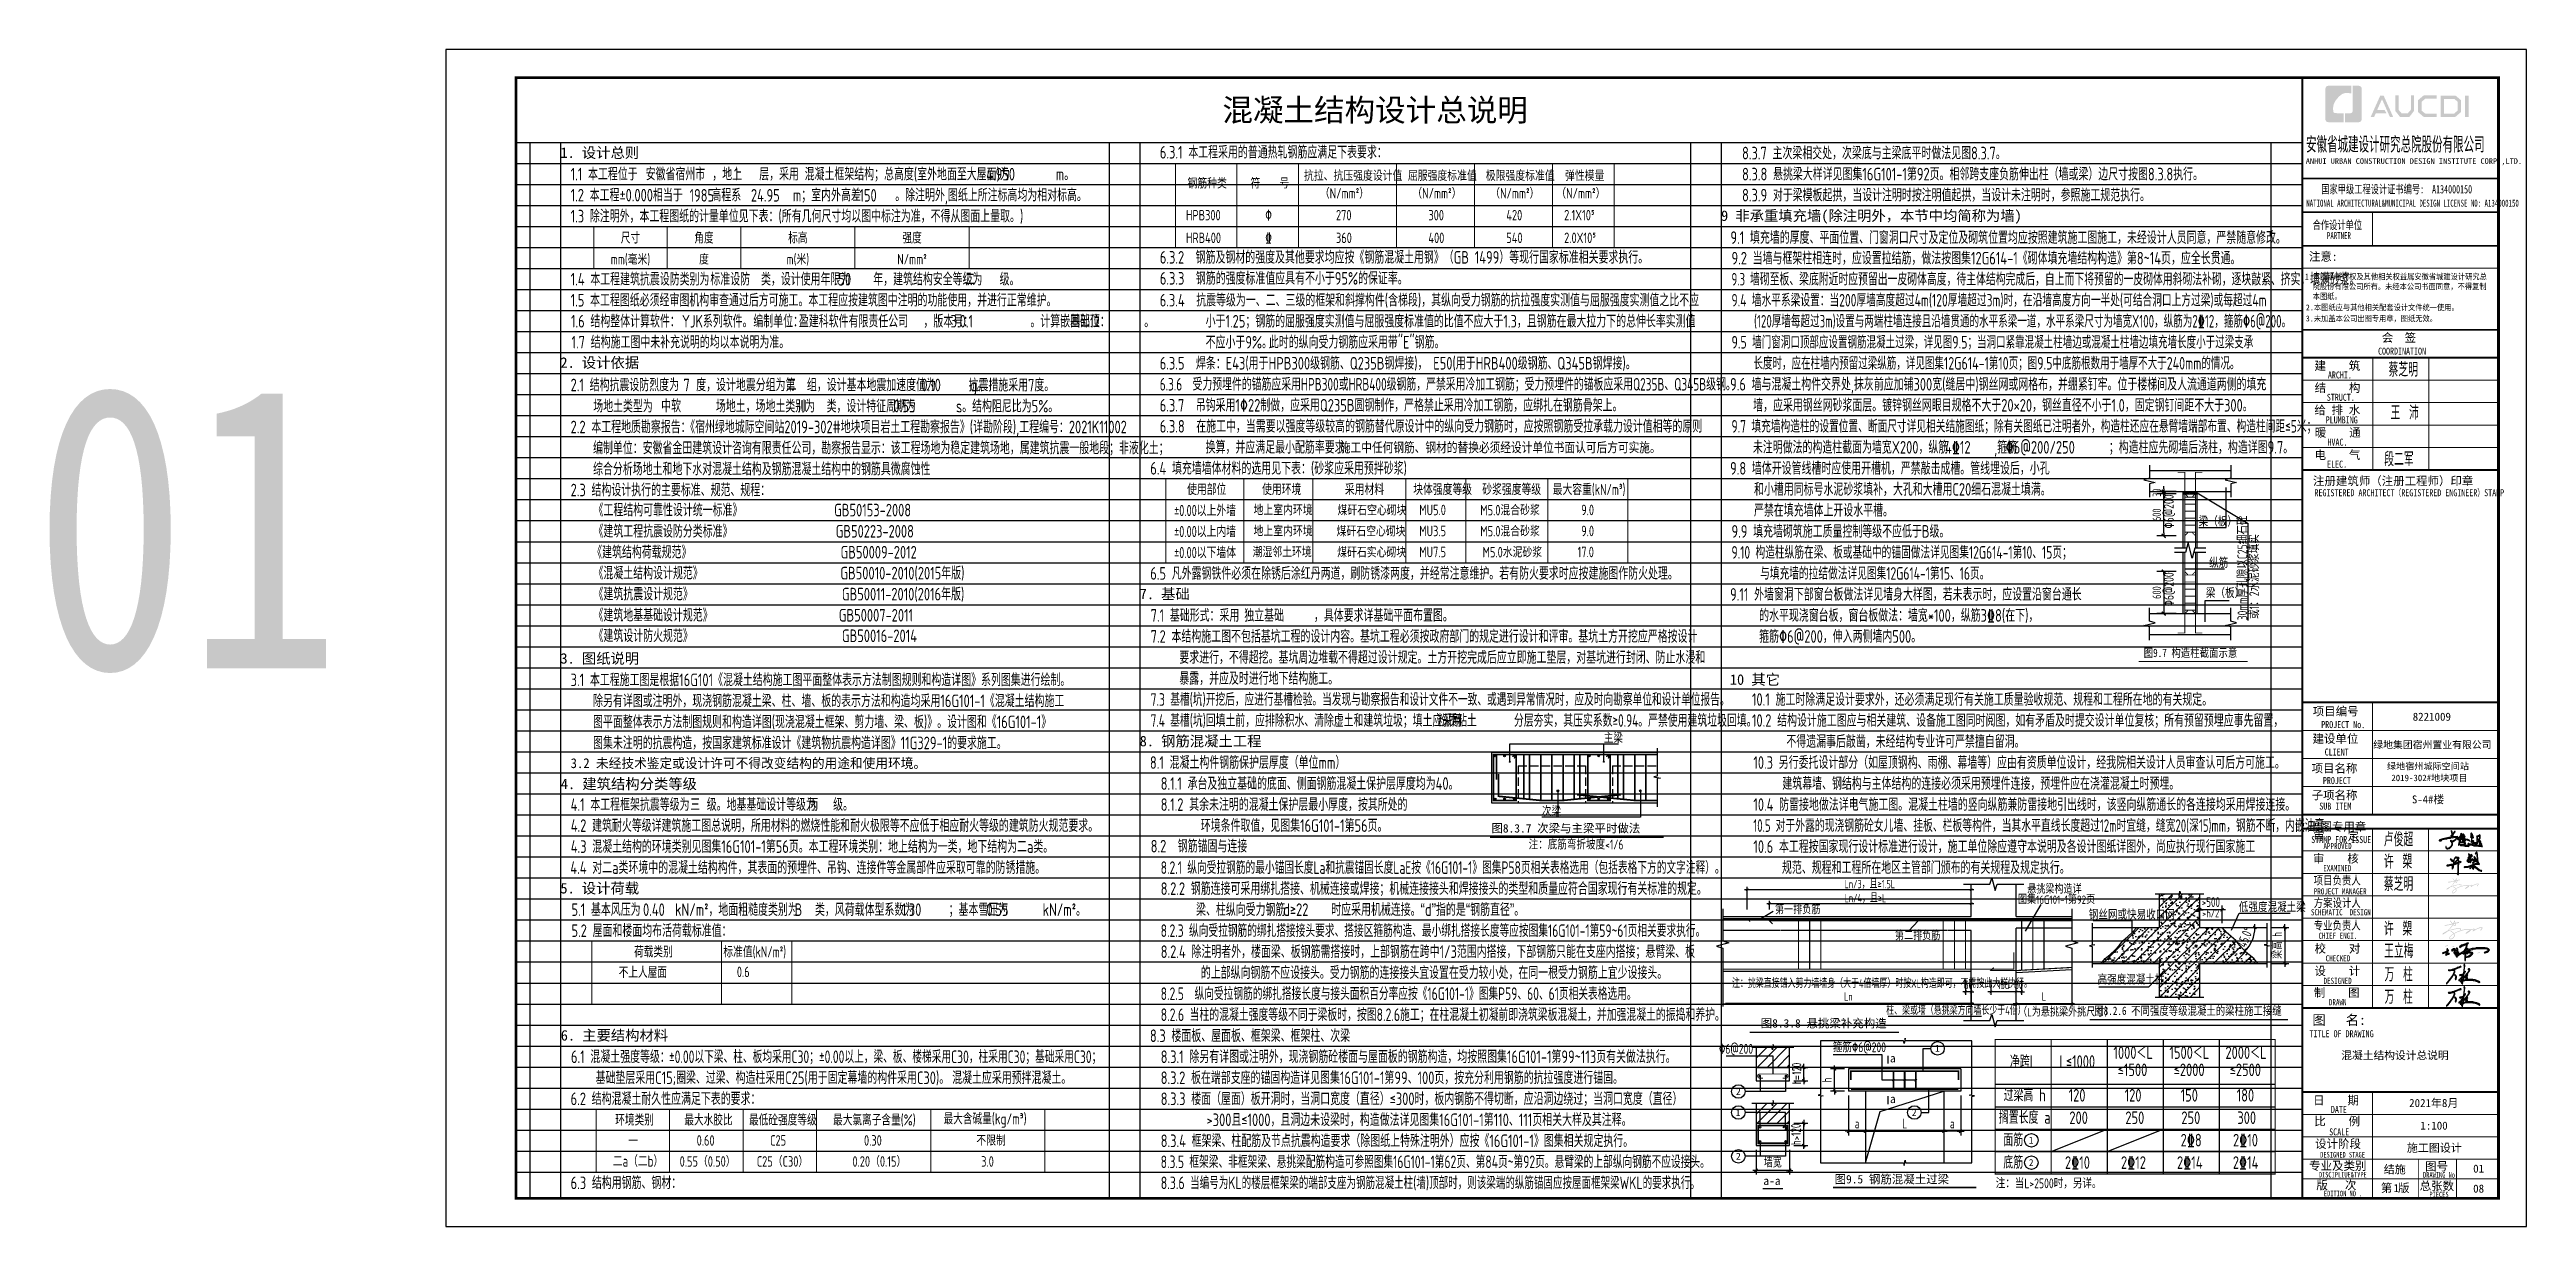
# Model space of a CAD drawing. Extents: x 169490 to 7584583, y -2399407 to 1374371.
# Drawn here: x 2424729 to 2513186, y 813191 to 855191 of the extents above; entities that cross this region are included whole.
import ezdxf
from ezdxf.enums import TextEntityAlignment as Align

# ---------------------------------------------------------------- set-up
doc = ezdxf.new("R2010")
doc.units = 0
doc.header["$LTSCALE"] = 100
for name, pattern in [('D3轴线点划线', [18.5, 12, -3, 0.5, -3]), ('DASHED', [0.75, 0.5, -0.25]), ('H3普通虚线', [4.2, 3, -1.2])]:
    doc.linetypes.add(name, pattern=pattern)
doc.layers.get('0').update_dxf_attribs({"linetype": 'CONTINUOUS'})
doc.layers.get('DEFPOINTS').update_dxf_attribs({"linetype": 'CONTINUOUS'})
for name, color, linetype in [('HATCH', 254, 'CONTINUOUS'), ('PUB_TITLE', 4, 'CONTINUOUS'), ('S-BEAM-XRBAR', 20, 'CONTINUOUS'), ('S-DETL-AXIS', 8, 'D3轴线点划线'), ('S-DETL-DIM', 151, 'CONTINUOUS'), ('S-DETL-HATCH', 251, 'CONTINUOUS'), ('S-DETL-LINE1', 2, 'CONTINUOUS'), ('S-DETL-LINE2', 2, 'H3普通虚线'), ('S-DETL-RBAR', 1, 'CONTINUOUS'), ('S-DETL-TEXT', 7, 'CONTINUOUS'), ('S-SLAB-DIM', 92, 'CONTINUOUS'), ('S_DETL', 7, 'CONTINUOUS'), ('TEXT', 7, 'CONTINUOUS'), ('图框', 140, 'CONTINUOUS'), ('图签文字', 147, 'CONTINUOUS'), ('大样', 7, 'CONTINUOUS'), ('折板线', 127, 'CONTINUOUS')]:
    doc.layers.add(name, color=color, linetype=linetype)
for name, color, linetype, lineweight in [('rein', 10, 'CONTINUOUS', 18), ('S-1-TEXT', 7, 'CONTINUOUS', 18), ('S-1-修改', 23, 'CONTINUOUS', 18), ('可改文字', 6, 'CONTINUOUS', 18), ('图签', 147, 'CONTINUOUS', 18)]:
    doc.layers.add(name, color=color, linetype=linetype, lineweight=lineweight)
doc.styles.add('HT', font='simhei.ttf')
doc.styles.add('HZ2', font='romans.shx', dxfattribs={"width": 0.5, "bigfont": 'hztxt.shx'})
doc.styles.add('TS', font='tssdeng.shx', dxfattribs={"width": 0.7, "height": 350, "bigfont": 'tssdchn.shx'})
doc.styles.add('TSSD_Dimension', font='Tssdeng.shx', dxfattribs={"width": 0.7, "bigfont": 'tssdchn.shx'})
doc.styles.add('TSSD_Label', font='Tssdeng.shx', dxfattribs={"width": 0.7, "bigfont": 'hztxt.shx'})
doc.styles.add('TXT5', font='simhei.ttf')
doc.styles.add('宋体', font='')
doc.styles.add('建筑图签-1', font='simhei.ttf', dxfattribs={"width": 0.7})
doc.styles.add('建筑图签-2', font='TXT.shx', dxfattribs={"width": 0.5, "bigfont": 'HZTXT.shx'})
doc.styles.add('黑体', font='simhei.ttf', dxfattribs={"width": 0.7})
doc.styles.get('宋体').set_extended_font_data('SimSun')
doc.dimstyles.new('DIM25', dxfattribs={"dimtxt": 300, "dimasz": 0.8, "dimexe": 150, "dimexo": 150, "dimgap": 100, "dimtad": 1, "dimdec": 0, "dimlfac": 0.25, "dimrnd": 1, "dimzin": 0, "dimdsep": 46, "dimtxsty": 'TS', "dimblk": '_DIMX', "dimcen": 0, "dimclrd": 256, "dimclre": 256, "dimclrt": 43, "dimadec": 1, "dimazin": 0, "dimtfac": 1, "dimtdec": 0, "dimtix": 1, "dimtmove": 2, "dimatfit": 3, "dimldrblk": 'ARCHTICK', "dimfxl": 1, "dimtolj": 1, "dimtzin": 1, "dimarcsym": 0})
doc.dimstyles.new('TSSD_20_100', dxfattribs={"dimtxt": 300, "dimasz": 100, "dimexe": 250, "dimexo": 250, "dimgap": 100, "dimtad": 1, "dimdec": 0, "dimlfac": 0.2, "dimzin": 0, "dimdsep": 46, "dimtxsty": 'TSSD_Dimension', "dimblk": '_TSDBK', "dimcen": 0, "dimclrt": 7, "dimadec": 0, "dimazin": 0, "dimtfac": 1, "dimtdec": 0, "dimtix": 1, "dimtmove": 2, "dimatfit": 3, "dimldrblk": '_TSDBK', "dimfxl": 1, "dimtolj": 1, "dimtzin": 0, "dimarcsym": 0})
doc.dimstyles.new('TSSD_25_100', dxfattribs={"dimtxt": 300, "dimasz": 100, "dimexe": 100, "dimexo": 250, "dimgap": 100, "dimtad": 1, "dimdec": 0, "dimlfac": 0.25, "dimzin": 0, "dimdsep": 46, "dimtxsty": 'TSSD_Dimension', "dimblk": 'ARCHTICK', "dimcen": 0, "dimdle": 100, "dimclrt": 7, "dimadec": 0, "dimazin": 0, "dimtfac": 1, "dimtdec": 0, "dimtix": 1, "dimtmove": 2, "dimatfit": 3, "dimldrblk": 'ARCHTICK', "dimfxl": 1, "dimtolj": 1, "dimtzin": 0, "dimarcsym": 0})

msp = doc.modelspace()

# ---------------------------------------------------------------- texts
at = {"layer": 'S-1-TEXT', "style": '黑体'}
for s, height, p in [('混凝土结构设计总说明', 800, (2466613.2, 852635)), ('1. 设计总则', 375, (2442973.5, 851324.9)), ('9 非承重填充墙(除注明外，本节中均简称为墙)', 375, (2484423.5, 849074.9)), ('2. 设计依据', 375, (2442973.5, 843834)), ('7. 基础', 375, (2463661.6, 835577.5)), ('3. 图纸说明', 375, (2442973.5, 833275.8)), ('10 其它', 375, (2484738.3, 832521.4)), ('8. 钢筋混凝土工程', 375, (2463661.6, 830324.9)), ('4. 建筑结构分类等级', 375, (2442990.2, 828798.3)), ('5. 设计荷载', 375, (2442973.5, 825074.9)), ('6. 主要结构材料', 375, (2442986.1, 819824.9))]:
    msp.add_text(s, height=height, dxfattribs=at).set_placement(p)
at = {"layer": 'S-1-TEXT'}
for s, height, style, width, p in [('1.1 本工程位于             ，地上   层，采用 混凝土框架结构；总高度(室外地面至大屋面)为        m。', 450, 'TS', 0.75, (2443338.3, 850521.4)), ('6.3.1 本工程采用的普通热轧钢筋应满足下表要求：', 450, 'TS', 0.75, (2464381.2, 851301.5)), ('8.3.7 主次梁相交处，次梁底与主梁底平时做法见图8.3.7。', 450, 'TS', 0.75, (2485172.5, 851271.4)), ('8.3.8 悬挑梁大样详见图集16G101-1第92页。相邻跨支座负筋伸出柱（墙或梁）边尺寸按图8.3.8执行。', 450, 'TS', 0.75, (2485172.5, 850521.4)), ('1.2 本工程%%P0.000相当于     高程系         m；室内外高差      。除注明外,图纸上所注标高均为相对标高。', 450, 'TS', 0.75, (2443338.3, 849771.4)), ('8.3.9 对于梁模板起拱，当设计注明时按注明值起拱，当设计未注明时，参照施工规范执行。', 450, 'TS', 0.75, (2485172.5, 849771.4)), ('1.3 除注明外，本工程图纸的计量单位见下表：(所有几何尺寸均以图中标注为准，不得从图面上量取。)', 450, 'TS', 0.75, (2443338.3, 849021.4)), ('9.1 填充墙的厚度、平面位置、门窗洞口尺寸及定位及砌筑位置均应按照建筑施工图施工，未经设计人员同意，严禁随意修改。', 450, 'TS', 0.75, (2484757.3, 848255.7)), ('6.3.2  钢筋及钢材的强度及其他要求均应按《钢筋混凝土用钢》（GB 1499）等现行国家标准相关要求执行。', 450, 'TS', 0.75, (2464381.2, 847551.5)), ('9.2 当墙与框架柱相连时，应设置拉结筋，做法按图集12G614-1《砌体填充墙结构构造》第8~14页，应全长贯通。', 450, 'TS', 0.75, (2484795.6, 847521.4)), ('6.3.3  钢筋的强度标准值应具有不小于95%%%的保证率。', 450, 'TS', 0.75, (2464381.2, 846801.5)), ('9.3 墙砌至板、梁底附近时应预留出一皮砌体高度，待主体结构完成后，自上而下将预留的一皮砌体用斜砌法补砌，逐块敲紧、挤实，填满砂浆。', 450, 'TS', 0.65, (2484795.6, 846771.4)), ('1.6 结构整体计算软件：', 450, 'TS', 0.75, (2443350.9, 845271.4)), ('编制单位：                     ，版本号：          。计算嵌固部位：      。', 450, 'TS', 0.75, (2449863.3, 845271.4)), ('6.3.4  抗震等级为一、二、三级的框架和斜撑构件(含梯段)，其纵向受力钢筋的抗拉强度实测值与屈服强度实测值之比不应', 450, 'TS', 0.75, (2464377.2, 846021.4)), ('        小于1.25；钢筋的屈服强度实测值与屈服强度标准值的比值不应大于1.3，且钢筋在最大拉力下的总伸长率实测值', 450, 'TS', 0.75, (2464377.2, 845271.4)), ('9.4 墙水平系梁设置：当200厚墙高度超过4m(120厚墙超过3m)时，在沿墙高度方向一半处(可结合洞口上方过梁)或每超过4m', 450, 'TS', 0.7, (2484795.6, 846021.4)), ('(120厚墙每超过3m)设置与两端柱墙连接且沿墙贯通的水平系梁一道，水平系梁尺寸为墙宽X100，纵筋为2\x8412，箍筋\x826@200。', 450, 'TS', 0.66, (2485599.5, 845271.4)), ('        不应小于9%%%。', 450, 'TS', 0.75, (2464377.2, 844521.4)), ('9.5 墙门窗洞口顶部应设置钢筋混凝土过梁，详见图9.5；当洞口紧靠混凝土柱墙边或混凝土柱墙边填充墙长度小于过梁支承', 450, 'TS', 0.72, (2484795.6, 844521.4)), ('6.3.5  焊条：E43(用于HPB300级钢筋、Q235B钢焊接)， E50(用于HRB400级钢筋、Q345B钢焊接)。', 450, 'TS', 0.75, (2464377.2, 843771.4)), ('长度时，应在柱墙内预留过梁纵筋，详见图集12G614-1第10页；图9.5中底筋根数用于墙厚不大于240mm的情况。', 450, 'TS', 0.72, (2485578.5, 843771.4)), ('6.3.6  受力预埋件的锚筋应采用HPB300或HRB400级钢筋，严禁采用冷加工钢筋；受力预埋件的锚板应采用Q235B、Q345B级钢。', 450, 'TS', 0.68, (2464377.2, 843021.4)), ('9.6 墙与混凝土构件交界处,抹灰前应加铺300宽(缝居中)钢丝网或网格布，并绷紧钉牢。位于楼梯间及人流通道两侧的填充', 450, 'TS', 0.75, (2484745.6, 843021.4)), ('场地土类型为           场地土，场地土类别为  类，设计特征周期为       s。结构阻尼比为5%%%。', 450, 'TS', 0.75, (2444145, 842239.8)), ('6.3.7  吊钩采用1\x8222制做，应采用Q235B圆钢制作，严格禁止采用冷加工钢筋，应绑扎在钢筋骨架上。', 450, 'TS', 0.75, (2464377.2, 842271.4)), ('墙，应采用钢丝网砂浆面层。镀锌钢丝网眼目规格不大于20×20，钢丝直径不小于1.0，固定钢钉间距不大于300。', 450, 'TS', 0.75, (2485570, 842271.4)), ('6.3.8  在施工中，当需要以强度等级较高的钢筋替代原设计中的纵向受力钢筋时，应按照钢筋受拉承载力设计值相等的原则', 450, 'TS', 0.75, (2464377.2, 841521.4)), ('        换算，并应满足最小配筋率要求。', 450, 'TS', 0.75, (2464377.2, 840771.4)), ('9.7 填充墙构造柱的设置位置、断面尺寸详见相关结施图纸；除有关图纸已注明者外，构造柱还应在悬臂墙端部布置、构造柱间距≤5米；', 450, 'TS', 0.7, (2484795.6, 841521.4)), ('未注明做法的构造柱截面为墙宽X200，纵筋        ,箍筋                ；构造柱应先砌墙后浇柱，构造详图9.7。', 450, 'TS', 0.75, (2485560.6, 840771.4)), ('6.4 填充墙墙体材料的选用见下表：(砂浆应采用预拌砂浆)', 450, 'TS', 0.75, (2464039, 840021.4)), ('施工中任何钢筋、钢材的替换必须经设计单位书面认可后方可实施。', 350, '黑体', 0.8, (2470808.8, 840820.8)), ('9.8 墙体开设管线槽时应使用开槽机，严禁敲击成槽。管线埋设后，小孔', 450, 'TS', 0.75, (2484745.6, 840021.4)), ('使用部位', 400, 'TS', 0.7, (2465354.9, 839293)), (' 使用环境', 400, 'TS', 0.7, (2467861.3, 839293)), ('采用材料', 400, 'TS', 0.7, (2470989.2, 839293)), ('块体强度等级', 400, 'TS', 0.7, (2473428.8, 839293)), ('砂浆强度等级', 400, 'TS', 0.7, (2475895.7, 839293)), ('最大容重(kN/m\x8c3\x8d)', 400, 'TS', 0.7, (2478410.9, 839293)), ('和小槽用同标号水泥砂浆填补，大孔和大槽用C20细石混凝土填满。', 450, 'TS', 0.75, (2485599.5, 839271.4)), ('《工程结构可靠性设计统一标准》                GB50153-2008', 450, 'TS', 0.75, (2444156, 838531.9)), ('%%P0.00以上外墙', 400, 'TS', 0.7, (2464891, 838541.3)), ('严禁在填充墙体上开设水平槽。', 450, 'TS', 0.75, (2485599.5, 838521.4)), ('《建筑工程抗震设防分类标准》                  GB50223-2008', 450, 'TS', 0.75, (2444156, 837774.6)), ('%%P0.00以上内墙', 400, 'TS', 0.7, (2464891, 837791.3)), ('9.9 填充墙砌筑施工质量控制等级不应低于B级。', 450, 'TS', 0.75, (2484795.6, 837771.4)), ('《建筑结构荷载规范》                          GB50009-2012', 450, 'TS', 0.75, (2444107.8, 837028.3)), ('%%P0.00以下墙体', 400, 'TS', 0.7, (2464891, 837041.3)), ('9.10 构造柱纵筋在梁、板或基础中的锚固做法详见图集12G614-1第10、15页；', 450, 'TS', 0.7, (2484795.6, 837021.4)), ('《混凝土结构设计规范》                        GB50010-2010(2015年版)', 450, 'TS', 0.75, (2444156, 836281.9)), ('《建筑抗震设计规范》                          GB50011-2010(2016年版)', 450, 'TS', 0.75, (2444156, 835531.9)), ('6.5 凡外露钢铁件必须在除锈后涂红丹两道，刷防锈漆两度，并经常注意维护。若有防火要求时应按建施图作防火处理。', 450, 'TS', 0.75, (2464039, 836271.4)), ('9.11 外墙窗洞下部窗台板做法详见墙身大样图，若未表示时，应设置沿窗台通长', 450, 'TS', 0.75, (2484745.6, 835521.4)), ('与填充墙的拉结做法详见图集12G614-1第15、16页。', 450, 'TS', 0.7, (2485818.9, 836271.4)), ('《建筑地基基础设计规范》                      GB50007-2011', 450, 'TS', 0.75, (2444156, 834778.3)), ('7.1 基础形式：采用             ，具体要求详基础平面布置图。', 450, 'TS', 0.75, (2464051.8, 834771.4)), ('的水平现浇窗台板，窗台板做法：墙宽*100，纵筋3%%1328(在下)，', 450, 'TS', 0.75, (2485783.6, 834771.4)), ('《建筑设计防火规范》                          GB50016-2014', 450, 'TS', 0.75, (2444156, 834044.9)), ('7.2 本结构施工图不包括基坑工程的设计内容。基坑工程必须按政府部门的规定进行设计和评审。基坑土方开挖应严格按设计', 450, 'TS', 0.75, (2464051.8, 834021.4)), ('箍筋%%1306@200，伸入两侧墙内500。', 450, 'TS', 0.75, (2485783.6, 834021.4)), ('     要求进行，不得超挖。基坑周边堆载不得超过设计规定。土方开挖完成后应立即施工垫层，对基坑进行封闭、防止水浸和', 450, 'TS', 0.75, (2464051.8, 833271.4)), ('3.1 本工程施工图是根据16G101《混凝土结构施工图平面整体表示方法制图规则和构造详图》系列图集进行绘制。', 450, 'TS', 0.75, (2443338.3, 832472.2)), ('     暴露，并应及时进行地下结构施工。', 450, 'TS', 0.75, (2464051.8, 832521.4)), ('除另有详图或注明外，现浇钢筋混凝土梁、柱、墙、板的表示方法和构造均采用16G101-1《混凝土结构施工', 450, 'TS', 0.75, (2444139.1, 831722.2)), ('7.4 基槽(坑)回填土前，应排除积水、清除虚土和建筑垃圾；填土应采用          分层夯实，其压实系数≥0.94。严禁使用建筑垃圾回填。', 450, 'TS', 0.68, (2464051.8, 831021.4)), ('7.3 基槽(坑)开挖后，应进行基槽检验。当发现与勘察报告和设计文件不一致、或遇到异常情况时，应及时向勘察单位和设计单位报告。', 450, 'TS', 0.7, (2464051.8, 831771.4)), ('10.1 施工时除满足设计要求外，还必须满足现行有关施工质量验收规范、规程和工程所在地的有关规定。', 450, 'TS', 0.75, (2485526.1, 831771.4)), ('10.2 结构设计施工图应与相关建筑、设备施工图同时阅图，如有矛盾及时提交设计单位复核；所有预留预埋应事先留置，', 450, 'TS', 0.75, (2485526.1, 831021.4)), ('图平面整体表示方法制图规则和构造详图(现浇混凝土框架、剪力墙、梁、板)》。设计图和《16G101-1》', 450, 'TS', 0.75, (2444139.1, 830972.2)), ('图集未注明的抗震构造，按国家建筑标准设计《建筑物抗震构造详图》11G329-1的要求施工。', 450, 'TS', 0.75, (2444139.1, 830222.2)), ('      不得遗漏事后敲凿，未经结构专业许可严禁擅自留洞。', 450, 'TS', 0.75, (2485526.1, 830271.4)), ('8.1 混凝土构件钢筋保护层厚度（单位mm）', 450, 'TS', 0.75, (2464026.4, 829521.4)), ('10.3 另行委托设计部分（如屋顶钢构、雨棚、幕墙等）应由有资质单位设计，经我院相关设计人员审查认可后方可施工。', 450, 'TS', 0.75, (2485576.1, 829521.4)), ('8.1.1 承台及独立基础的底面、侧面钢筋混凝土保护层厚度均为40。', 450, 'TS', 0.75, (2464410.7, 828771.4)), ('建筑幕墙、钢结构与主体结构的连接必须采用预埋件连接，预埋件应在浇灌混凝土时预埋。', 450, 'TS', 0.75, (2486612.2, 828771.4)), ('8.1.2 其余未注明的混凝土保护层最小厚度，按其所处的', 450, 'TS', 0.75, (2464410.7, 828021.4)), ('10.4 防雷接地做法详电气施工图。混凝土柱墙的竖向纵筋兼防雷接地引出线时，该竖向纵筋通长的各连接均采用焊接连接。', 450, 'TS', 0.75, (2485576.1, 828021.4)), ('4.2 建筑耐火等级详建筑施工图总说明，所用材料的燃烧性能和耐火极限等不应低于相应耐火等级的建筑防火规范要求。', 450, 'TS', 0.75, (2443343.5, 827271.4)), ('       环境条件取值，见图集16G101-1第56页。', 450, 'TS', 0.75, (2464410.7, 827271.4)), ('10.5 对于外露的现浇钢筋砼女儿墙、挂板、栏板等构件，当其水平直线长度超过12m时宜缝，缝宽20(深15)mm，钢筋不断，内嵌油膏。', 450, 'TS', 0.65, (2485576.1, 827271.4)), ('4.4 对二a类环境中的混凝土结构构件，其表面的预埋件、吊钩、连接件等金属部件应采取可靠的防锈措施。', 450, 'TS', 0.75, (2443328.7, 825771.4)), ('4.3 混凝土结构的环境类别见图集16G101-1第56页。本工程环境类别：地上结构为一类，地下结构为二a类。', 450, 'TS', 0.75, (2443343.5, 826521.4)), ('8.2  钢筋锚固与连接', 450, 'TS', 0.75, (2464052.9, 826536.5)), ('8.2.1 纵向受拉钢筋的最小锚固长度L\x8ea\x8f和抗震锚固长度L\x8eaE\x8f按《16G101-1》图集P58页相关表格选用（包括表格下方的文字注释）。\x8f', 450, 'TS', 0.7, (2464410.7, 825771.4)), ('10.6 本工程按国家现行设计标准进行设计，施工单位除应遵守本说明及各设计图纸详图外，尚应执行现行国家施工', 450, 'TS', 0.75, (2485576.1, 826521.4)), ('规范、规程和工程所在地区主管部门颁布的有关规程及规定执行。', 450, 'TS', 0.75, (2486598.7, 825771.4)), ('8.2.2 钢筋连接可采用绑扎搭接、机械连接或焊接；机械连接接头和焊接接头的类型和质量应符合国家现行有关标准的规定。\x8f', 450, 'TS', 0.75, (2464410.7, 825021.4)), ('5.1 基本风压为      kN/m\x8c2\x8d，地面粗糙度类别为   类，风荷载体型系数为      ；基本雪压为      kN/m\x8c2\x8d。 ', 450, 'TS', 0.75, (2443369.3, 824271.4)), ('  梁、柱纵向受力钢筋        时应采用机械连接。“d”指的是“钢筋直径”。', 450, 'TS', 0.75, (2465265, 824271.4)), ('5.2 屋面和楼面均布活荷载标准值：', 450, 'TS', 0.75, (2443369.3, 823521.4)), ('8.2.3 纵向受拉钢筋的绑扎搭接接头要求、搭接区箍筋构造、最小绑扎搭接长度等应按图集16G101-1第59~61页相关要求执行。\x8f', 450, 'TS', 0.7, (2464410.7, 823521.4)), ('荷载类别', 400, 'TS', 0.75, (2445604.5, 822793)), ('标准值(kN/m\x8c2\x8d)', 400, 'TS', 0.7, (2448790.1, 822791.3)), ('8.2.4 除注明者外，楼面梁、板钢筋需搭接时，上部钢筋在跨中1/3范围内搭接，下部钢筋只能在支座内搭接；悬臂梁、板\x8f', 450, 'TS', 0.75, (2464410.7, 822771.4)), ('8.2.5  纵向受拉钢筋的绑扎搭接长度与接头面积百分率应按《16G101-1》图集P59、60、61页相关表格选用。', 450, 'TS', 0.7, (2464410.7, 821271.4)), ('       的上部纵向钢筋不应设接头。受力钢筋的连接接头宜设置在受力较小处，在同一根受力钢筋上宜少设接头。', 450, 'TS', 0.75, (2464410.7, 822021.4)), ('8.2.6 当柱的混凝土强度等级不同于梁板时，按图8.2.6施工；在柱混凝土初凝前即浇筑梁板混凝土，并加强混凝土的振捣和养护。', 450, 'TS', 0.71, (2464410.7, 820521.4)), ('8.3 楼面板、屋面板、框架梁、框架柱、次梁', 450, 'TS', 0.75, (2464026.4, 819771.4)), ('6.1 混凝土强度等级：', 450, 'TS', 0.75, (2443350.9, 819021.4)), ('8.3.1 除另有详图或注明外，现浇钢筋砼楼面与屋面板的钢筋构造，均按照图集16G101-1第99~113页有关做法执行。', 450, 'TS', 0.75, (2464410.7, 819021.4)), ('  基础垫层采用C15;圈梁、过梁、构造柱采用C25(用于固定幕墙的构件采用C30)。', 450, 'TS', 0.75, (2443821, 818271.4)), ('8.3.2 板在端部支座的锚固构造详见图集16G101-1第99、100页，按充分利用钢筋的抗拉强度进行锚固。', 450, 'TS', 0.75, (2464410.7, 818271.4)), ('6.2 结构混凝土耐久性应满足下表的要求：', 450, 'TS', 0.75, (2443338.3, 817521.4)), ('8.3.3 楼面（屋面）板开洞时，当洞口宽度（直径）≤300时，板内钢筋不得切断，应沿洞边绕过；当洞口宽度（直径）', 450, 'TS', 0.75, (2464410.7, 817521.4)), ('不限制', 375, 'TS', 0.75, (2457826.8, 816073.6)), ('8.3.4 框架梁、柱配筋及节点抗震构造要求（除图纸上特殊注明外）应按《16G101-1》图集相关规定执行。', 450, 'TS', 0.75, (2464410.7, 816021.4)), ('        >300且≤1000，且洞边未设梁时，构造做法详见图集16G101-1第110、111页相关大样及其注释。', 450, 'TS', 0.75, (2464410.7, 816771.4)), ('0.55（0.50）', 375, 'TS', 0.75, (2447231.3, 815323.6)), ('0.60', 375, 'TS', 0.75, (2447838, 816073.6)), ('C25（C30）', 375, 'TS', 0.75, (2449985.7, 815323.6)), ('C25', 375, 'TS', 0.75, (2450463, 816073.6)), ('0.20（0.15）', 375, 'TS', 0.75, (2453401.7, 815323.6)), ('0.30', 375, 'TS', 0.75, (2453814.6, 816073.6)), ('3.0', 375, 'TS', 0.75, (2458000.9, 815323.6)), ('8.3.5 框架梁、非框架梁、悬挑梁配筋构造可参照图集16G101-1第62页、第84页~第92页。悬臂梁的上部纵向钢筋不应设接头。', 450, 'TS', 0.7, (2464410.7, 815271.4)), ('6.3 结构用钢筋、钢材：', 450, 'TS', 0.75, (2443338.3, 814521.4)), ('8.3.6 当编号为KL的楼层框架梁的端部支座为钢筋混凝土柱(墙)顶部时，则该梁端的纵筋锚固应按屋面框架梁WKL的要求执行。', 450, 'TS', 0.72, (2464410.7, 814521.4))]:
    msp.add_text(s, height=height, dxfattribs=dict(at, style=style, width=width)).set_placement(p)
at = {"layer": 'S-1-TEXT', "linetype": 'DASHED'}
for s, height, style, width, p in [('钢筋种类', 375, 'TS', 0.75, (2465368.4, 850232.7)), ('符    号', 375, 'TS', 0.75, (2467618.1, 850232.7)), ('抗拉、抗压强度设计值', 375, 'TS', 0.75, (2469526.6, 850504.9)), ('（N/mm\x8c2\x8d）', 375, 'TS', 0.75, (2470094.5, 849874.9)), ('屈服强度标准值', 375, 'TS', 0.75, (2473239.1, 850504.9)), ('（N/mm\x8c2\x8d）', 375, 'TS', 0.75, (2473395.3, 849874.9)), ('极限强度标准值', 375, 'TS', 0.75, (2476022, 850504.9)), ('（N/mm\x8c2\x8d）', 375, 'TS', 0.75, (2476178.2, 849874.9)), ('（N/mm\x8c2\x8d）', 375, 'TS', 0.75, (2478536.9, 849874.9)), ('弹性模量', 375, 'TS', 0.75, (2478850.4, 850504.9)), ('HPB300', 375, 'TS', 0.75, (2465314.4, 849094.9)), ('\x82', 375, 'TS', 0.75, (2468143.4, 849094.9)), ('270', 375, 'TS', 0.75, (2470670.6, 849094.9)), ('300', 375, 'TS', 0.75, (2473971.4, 849094.9)), ('420', 375, 'TS', 0.75, (2476754.3, 849094.9)), ('2.1X10\x8c5\x8d', 375, 'TS', 0.75, (2478819.4, 849094.9)), ('HRB400', 375, 'TS', 0.75, (2465314.4, 848284.9)), ('\x84', 375, 'TS', 0.75, (2468143.4, 848284.9)), ('360', 375, 'TS', 0.75, (2470670.6, 848284.9)), ('400', 375, 'TS', 0.75, (2473971.4, 848284.9)), ('540', 375, 'TS', 0.75, (2476754.3, 848284.9)), ('2.0X10\x8c5\x8d', 375, 'TS', 0.75, (2478819.4, 848284.9)), ('1.4 本工程建筑抗震设防类别为         类，设计使用年限为    年，建筑结构安全等级为   级。', 450, 'TS', 0.75, (2443338.3, 846771.4)), ('1.5 本工程图纸必须经审图机构审查通过后方可施工。本工程应按建筑图中注明的功能使用，并进行正常维护。', 450, 'TS', 0.75, (2443338.3, 846021.4)), ('1.7 结构施工图中未补充说明的均以本说明为准。', 450, 'TS', 0.75, (2443369.5, 844523.5)), ('2.1 结构抗震设防烈度为   度，设计地震分组为第  组，设计基本地震加速度值为      g。', 450, 'TS', 0.75, (2443338.3, 842997.3)), ('2.2 本工程地质勘察报告：', 450, 'TS', 0.75, (2443338.3, 841497.3)), ('2.3 结构设计执行的主要标准、规范、规程：', 450, 'TS', 0.75, (2443338.3, 839247.3)), ('3.2 未经技术鉴定或设计许可不得改变结构的用途和使用环境。', 350, '黑体', 0.95, (2443338.3, 829549.4)), ('4.1 本工程框架抗震等级为   级。地基基础设计等级为   级。', 450, 'TS', 0.75, (2443338.3, 828021.4)), ('环境类别', 400, 'TS', 0.75, (2444932.6, 816791.3)), ('最大水胶比', 400, 'TS', 0.75, (2447399.4, 816793)), ('最低砼强度等级', 400, 'TS', 0.75, (2449710.2, 816793)), ('最大氯离子含量(%%%)', 400, 'TS', 0.75, (2452711, 816793)), ('最大含碱量(kg/m\x8c3\x8d)', 400, 'TS', 0.75, (2456655.3, 816833.6)), ('二a（二b）', 400, 'TS', 0.75, (2444847.5, 815323.3)), ('一', 400, 'TS', 0.75, (2445401, 816043))]:
    msp.add_text(s, height=height, dxfattribs=dict(at, style=style, width=width)).set_placement(p)
at = {"layer": 'S-1-TEXT', "style": 'TS', "width": 0.75}
for s, height, p in [('尺寸', 400, (2445475.2, 848269.6)), ('角度', 400, (2448100.2, 848269.6)), ('标高', 400, (2451451.8, 848269.6)), ('强度', 400, (2455529.9, 848269.6)), ('mm(毫米)', 375, (2445475.2, 847519.6)), ('度', 375, (2448100.2, 847519.6)), ('m(米)', 375, (2451451.8, 847519.6)), ('N/mm\x8c2\x8d', 375, (2455529.9, 847524.1))]:
    msp.add_text(s, height=height, dxfattribs=at).set_placement(p, align=Align.CENTER)
at = {"layer": 'S-1-TEXT', "color": 23, "style": 'TS', "width": 0.75}
msp.add_text('0.6', height=375, dxfattribs=at).set_placement((2449273.7, 822088.1))
at = {"layer": 'S-1-修改', "style": 'TS'}
for s, height, width, p in [(' 安徽省宿州市', 450, 0.75, (2445811.7, 850521.4)), ('1', 450, 0.75, (2449170.6, 850521.4)), ('4.950', 450, 0.75, (2458179.9, 850521.4)), ('1985', 450, 0.75, (2447585.6, 849764.5)), ('150', 450, 0.75, (2453652.9, 849764.5)), ('标准设防', 450, 0.75, (2448328.1, 846771.4)), ('50', 450, 0.75, (2452902.6, 846771.4)), ('    二', 450, 0.75, (2456610.9, 846771.4)), ('YJK系列软件。', 450, 0.75, (2447312, 845271.4)), ('盈建科软件有限责任公司', 450, 0.75, (2451491.3, 845271.4)), ('此时的纵向受力钢筋应采用带"E"钢筋。', 450, 0.75, (2468273.9, 844521.4)), ('二', 450, 0.75, (2451050.5, 842997.3)), ('抗震措施采用7度。', 450, 0.75, (2457549.2, 842989.8)), ('Ⅲ', 450, 0.75, (2451433.5, 842247.3)), ('编制单位：安徽省金田建筑设计咨询有限责任公司，勘察报告显示：该工程场地为稳定建筑场地，属建筑抗震一般地段；非液化土；', 450, 0.75, (2444139.1, 840747.3)), ('《宿州绿地城际空间站2019-302#地块项目岩土工程勘察报告》(详勘阶段),工程编号：2021K11002', 450, 0.75, (2447427.1, 841497.3)), ('\x826@200/250', 450, 0.75, (2494585.8, 840771.4)), ('综合分析场地土和地下水对混凝土结构及钢筋混凝土结构中的钢筋具微腐蚀性', 450, 0.75, (2444139.1, 839997.3)), ('4\x8412', 450, 0.75, (2492421.7, 840771.4)), ('地上室内环境', 375, 0.75, (2467727.2, 838573.6)), ('煤矸石空心砌块', 375, 0.75, (2470725.8, 838563.5)), ('MU5.0', 375, 0.75, (2473645, 838573.6)), ('M5.0混合砂浆', 375, 0.75, (2475824.9, 838566.4)), ('9.0', 375, 0.75, (2479426.7, 838573.6)), ('地上室内环境', 375, 0.75, (2467727.2, 837823.6)), ('煤矸石空心砌块', 375, 0.75, (2470691.7, 837813.5)), ('MU3.5', 375, 0.75, (2473645, 837823.6)), ('M5.0混合砂浆', 375, 0.75, (2475824.9, 837816.4)), ('9.0', 375, 0.75, (2479426.7, 837823.6)), ('潮湿邻土环境', 375, 0.75, (2467694.6, 837073.6)), ('煤矸石实心砌块', 375, 0.75, (2470714.1, 837063.5)), ('MU7.5', 375, 0.75, (2473645, 837073.6)), ('M5.0水泥砂浆', 375, 0.75, (2475907.3, 837066.4)), ('17.0', 375, 0.75, (2479297.4, 837073.6)), ('独立基础', 450, 0.75, (2467395.3, 834771.4)), (' 粉质粘土', 450, 0.7, (2474118.3, 831021.4)), ('三', 450, 0.75, (2447609.3, 828021.4)), ('丙', 450, 0.75, (2451825.2, 828021.4)), ('B', 450, 0.75, (2451334.8, 824271.4)), ('d≥22', 450, 0.75, (2468790.1, 824271.4)), ('%%P0.00以下梁、柱、板均采用C30；%%P0.00以上，梁、板、楼梯采用C30，柱采用C30；基础采用C30；', 450, 0.7, (2446848.5, 819021.4)), ('混凝土应采用预拌混凝土。', 450, 0.75, (2456963.5, 818271.4))]:
    msp.add_text(s, height=height, dxfattribs=dict(at, width=width)).set_placement(p)
at = {"layer": 'S-1-修改', "color": 3, "style": 'TS', "width": 0.75}
msp.add_text('24.95', height=450, dxfattribs=at).set_placement((2449777.7, 849764.5))
at = {"layer": 'S-1-修改', "linetype": 'DASHED', "style": 'TS', "width": 0.75}
for s, height, p in [('3.0.1', 450, (2456911.9, 845271.4)), ('基础顶', 450, (2461176, 845271.4)), ('7', 450, (2447367.8, 842997.3)), ('0.10', 450, (2455863.1, 842997.3)), ('中软', 450, (2446572.2, 842247.3)), ('0.55', 450, (2454867.6, 842247.3)), ('0.40', 450, (2445923.2, 824271.4)), ('1.30', 450, (2455160.1, 824271.4)), ('0.55', 450, (2458189.9, 824271.4)), ('不上人屋面', 400, (2445053.9, 822059.2))]:
    msp.add_text(s, height=height, dxfattribs=at).set_placement(p)
at = {"layer": 'S-DETL-DIM', "style": 'TS', "width": 0.75}
msp.add_text('>h/2', height=280, dxfattribs=at).set_placement((2501607.2, 824222.6))
at = {"layer": 'S-DETL-DIM', "color": 43, "style": 'HZ2', "width": 0.5}
msp.add_text('h=120', height=300, rotation=90, dxfattribs=at).set_placement((2487272.6, 818273.9))
at = {"layer": 'S-DETL-TEXT', "style": 'TS', "width": 0.75}
for s, p in [('\x826@200', (2500589.1, 838096.1)), ('30mm厚孔隙以C25细石砼', (2503216.7, 834820.4)), ('或1：2水泥砂浆填实', (2503638.9, 834872.3)), ('\x826@200', (2500589.1, 835318))]:
    msp.add_text(s, height=350, rotation=90, dxfattribs=at).set_placement(p)
at = {"layer": 'S-DETL-TEXT'}
for s, height, style, width, p in [('梁（板）', 350, 'TS', 0.75, (2501481, 838172)), (' 纵筋', 350, 'TS', 0.75, (2501693.5, 836693.3)), ('梁（板）', 350, 'TS', 0.75, (2501739.2, 835619.6)), ('图9.7 构造柱截面示意', 300, '黑体', 0.8, (2499516.9, 833510.7)), ('主梁', 350, 'TS', 0.75, (2480236.9, 830444.1)), ('次梁', 350, 'TS', 0.75, (2478026.3, 827829.6)), ('注：底筋弯折坡度<1/6', 350, 'TS', 0.75, (2477551, 826643.8)), ('钢丝网或快易收口网', 350, 'TS', 0.75, (2497557, 824142.6)), ('低强度混凝土梁', 350, 'TS', 0.75, (2502915.5, 824408.4)), ('高强度混凝土柱', 350, 'TS', 0.75, (2497869.2, 821823.2)), ('\x826@200', 350, 'TS', 0.75, (2484350.4, 819352.5)), ('箍筋\x826@200', 350, 'TS', 0.75, (2488414.6, 819410.4)), ('净跨L', 450, 'TS', 0.75, (2494737, 818850)), (' L≤1000', 450, 'TS', 0.75, (2496302.9, 818850)), ('1000＜L', 450, 'TS', 0.75, (2498435.9, 819168.9)), ('1500＜L', 450, 'TS', 0.75, (2500435.9, 819168.9)), ('2000＜L', 450, 'TS', 0.75, (2502435.9, 819168.9)), ('≤1500', 450, 'TS', 0.75, (2498589.6, 818554.1)), ('≤2000', 450, 'TS', 0.75, (2500589.6, 818554.1)), ('≤2500', 450, 'TS', 0.75, (2502589.6, 818554.1)), ('搁置长度 a', 450, 'TS', 0.75, (2494341.4, 816853.7)), ('过梁高 h', 450, 'TS', 0.75, (2494515.8, 817653.7)), ('120', 450, 'TS', 0.75, (2496836.2, 817646)), ('120', 450, 'TS', 0.75, (2498836.2, 817646)), ('150', 450, 'TS', 0.75, (2500836.2, 817646)), ('180', 450, 'TS', 0.75, (2502836.2, 817646)), ('面筋', 450, 'TS', 0.75, (2494503.8, 816053.7)), ('200', 450, 'TS', 0.75, (2496862.2, 816846)), ('250', 450, 'TS', 0.75, (2498862.2, 816846)), ('2\x848', 450, 'TS', 0.75, (2500836.2, 816046)), ('250', 450, 'TS', 0.75, (2500862.2, 816846)), ('2\x8410', 450, 'TS', 0.75, (2502706.4, 816046)), ('300', 450, 'TS', 0.75, (2502862.2, 816846)), ('底筋', 450, 'TS', 0.75, (2494503.8, 815253.7)), ('2\x8410', 450, 'TS', 0.75, (2496706.4, 815246)), ('2\x8412', 450, 'TS', 0.75, (2498706.4, 815246)), ('2\x8414', 450, 'TS', 0.75, (2500706.4, 815246)), ('2\x8414', 450, 'TS', 0.75, (2502699.9, 815246)), ('注：当L>2500时，另详。', 350, 'TS', 0.75, (2494232.1, 814554.8))]:
    msp.add_text(s, height=height, dxfattribs=dict(at, style=style, width=width)).set_placement(p)
for s, height, style, p in [('图8.3.7 次梁与主梁平时做法', 300, '黑体', (2476221.7, 827248.9)), ('a', 300, '黑体', (2490454.1, 819045.7)), ('1', 250, 'TXT5', (2492064.6, 819422.5)), ('1', 250, 'TXT5', (2484942.6, 817133.7)), ('2', 250, 'TXT5', (2484955.1, 817883.1)), ('a', 300, '黑体', (2490454.1, 817594.6)), ('2', 250, 'TXT5', (2491236.5, 817135.8)), ('2', 250, 'TXT5', (2484955.1, 815570.8)), ('2', 250, 'TXT5', (2495413.8, 815344.3)), ('1', 250, 'TXT5', (2495413.8, 816144.3)), ('a-a', 300, '黑体', (2485933.8, 814669.3)), ('图9.5 钢筋混凝土过梁', 300, '黑体', (2488476.4, 814726.4))]:
    msp.add_text(s, height=height, dxfattribs=dict(at, style=style)).set_placement(p)
at = {"layer": 'S-DETL-TEXT', "style": '黑体', "width": 0.8}
msp.add_text('图8.2.6 不同强度等级混凝土的梁柱施工接缝', height=300, dxfattribs=at).set_placement((2501096.9, 820738.3), align=Align.CENTER)
at = {"layer": 'S-DETL-TEXT', "style": '黑体'}
msp.add_text('图8.3.8 悬挑梁补充构造', height=300, dxfattribs=at).set_placement((2488087.7, 820289.1), align=Align.CENTER)
at = {"layer": 'TEXT', "color": 1, "style": '黑体', "width": 0.8}
msp.add_text('01', height=10094.18, dxfattribs=at).set_placement((2424146.2, 833106.1))
msp.add_text('01', height=10094.18, dxfattribs=at).set_placement((2424146.2, 833106.1))
at = {"layer": 'TEXT', "style": 'TSSD_Label'}
for s, width, p in [('Ln/3，且≥1.5L', 0.7, (2488832.5, 825258.6)), ('悬挑梁构造详', 0.8, (2495357.7, 825071.8)), ('第一排负筋', 0.8, (2486350.2, 824338.5)), ('Ln/4，且≥L', 0.7, (2488832.5, 824758.6)), ('图集16G101-1第92页', 0.8, (2495028.5, 824701.7)), ('第二排负筋', 0.8, (2490634.4, 823410.4)), ('注：挑梁直接锚入剪力墙墙身（大于4倍墙厚）时按XL构造即可，不需按此大样执行。', 0.7, (2484813.3, 821708.4)), ('柱、梁或墙（悬挑梁方向墙长少于4倍）', 0.7, (2490319.8, 820746.6)), ('（L为悬挑梁外挑尺寸）', 0.8, (2495030.9, 820684.2))]:
    msp.add_text(s, height=300, dxfattribs=dict(at, width=width)).set_placement(p)
at = {"layer": '可改文字', "color": 3, "style": '宋体'}
for s, p in [('S-4#楼', (2509096.8, 828290.5)), ('混凝土结构设计总说明', (2506572.4, 819156))]:
    msp.add_text(s, height=281.28, dxfattribs=at).set_placement(p)
at = {"layer": '图签', "color": 3, "style": '宋体'}
for s, p in [('01', (2511282.5, 815110.5)), ('08', (2511282.5, 814398.2))]:
    msp.add_text(s, height=286.68, dxfattribs=at).set_placement(p)

# ---------------------------------------------------------------- blocks, each defined once
blk = doc.blocks.new('_DIMX')
blk.add_line((-150, 0), (150, 0))
at = {"const_width": 50}
blk.add_lwpolyline([(-70, -70), (70, 70)], dxfattribs=at)
blk = doc.blocks.new('*D1173')
at = {"layer": 'DEFPOINTS', "color": 0, "transparency": 16777216}
for p in [(2488478, 818814), (2488980, 818814), (2488980, 818014)]:
    blk.add_point(p, dxfattribs=at)
at = {"layer": 'S-DETL-DIM', "lineweight": -2, "transparency": 16777216}
for p, q in [((2488830, 818814), (2488328, 818814)), ((2488478, 818015), (2488478, 818813)), ((2488830, 818014), (2488328, 818014))]:
    blk.add_line(p, q, dxfattribs=at)
at = {"layer": 'S-DETL-DIM', "lineweight": -2, "transparency": 16777216, "xscale": 0.8, "yscale": 0.8, "zscale": 0.8}
for p, rotation in [((2488478, 818814), 90), ((2488478, 818014), 270)]:
    blk.add_blockref('_DIMX', p, dxfattribs=dict(at, rotation=rotation))
at = {"layer": 'S-DETL-DIM', "color": 43, "transparency": 16777216, "insert": (2488203, 818414), "char_height": 350, "attachment_point": 5, "rotation": 90, "style": 'TS'}
blk.add_mtext('\\A1;h', dxfattribs=at)
blk = doc.blocks.new('_ARCHTICK')
at = {"const_width": 0.15}
blk.add_lwpolyline([(-0.5, -0.5), (0.5, 0.5)], dxfattribs=at)
blk = doc.blocks.new('*D1174')
at = {"layer": 'DEFPOINTS', "color": 0, "transparency": 16777216}
for p in [(2488980, 818014), (2489580, 818014), (2489580, 816587)]:
    blk.add_point(p, dxfattribs=at)
at = {"layer": 'S-DETL-DIM', "lineweight": -2, "transparency": 16777216}
for p, q in [((2488980, 817864), (2488980, 816437)), ((2489580, 817864), (2489580, 816437)), ((2488981, 816587), (2489579, 816587))]:
    blk.add_line(p, q, dxfattribs=at)
at = {"layer": 'S-DETL-DIM', "lineweight": -2, "transparency": 16777216, "xscale": 0.8, "yscale": 0.8, "zscale": 0.8, "rotation": 180}
blk.add_blockref('_DIMX', (2488980, 816587), dxfattribs=at)
at = {"layer": 'S-DETL-DIM', "lineweight": -2, "transparency": 16777216, "xscale": 0.8, "yscale": 0.8, "zscale": 0.8}
blk.add_blockref('_DIMX', (2489580, 816587), dxfattribs=at)
at = {"layer": 'S-DETL-DIM', "color": 43, "transparency": 16777216, "insert": (2489280, 816862), "char_height": 350, "attachment_point": 5, "style": 'TS'}
blk.add_mtext('\\A1;a', dxfattribs=at)
blk = doc.blocks.new('*D1175')
at = {"layer": 'DEFPOINTS', "color": 0, "transparency": 16777216}
for p in [(2489580, 818014), (2492380, 818014), (2492380, 816587)]:
    blk.add_point(p, dxfattribs=at)
at = {"layer": 'S-DETL-DIM', "lineweight": -2, "transparency": 16777216}
for p, q in [((2489580, 817864), (2489580, 816437)), ((2492380, 817864), (2492380, 816437)), ((2489581, 816587), (2492379, 816587))]:
    blk.add_line(p, q, dxfattribs=at)
at = {"layer": 'S-DETL-DIM', "lineweight": -2, "transparency": 16777216, "xscale": 0.8, "yscale": 0.8, "zscale": 0.8, "rotation": 180}
blk.add_blockref('_DIMX', (2489580, 816587), dxfattribs=at)
at = {"layer": 'S-DETL-DIM', "lineweight": -2, "transparency": 16777216, "xscale": 0.8, "yscale": 0.8, "zscale": 0.8}
blk.add_blockref('_DIMX', (2492380, 816587), dxfattribs=at)
at = {"layer": 'S-DETL-DIM', "color": 43, "transparency": 16777216, "insert": (2490980, 816862), "char_height": 350, "attachment_point": 5, "style": 'TS'}
blk.add_mtext('\\A1;L', dxfattribs=at)
blk = doc.blocks.new('*D1176')
at = {"layer": 'DEFPOINTS', "color": 0, "transparency": 16777216}
for p in [(2492380, 818014), (2492980, 818014), (2492380, 816587)]:
    blk.add_point(p, dxfattribs=at)
at = {"layer": 'S-DETL-DIM', "lineweight": -2, "transparency": 16777216}
for p, q in [((2492380, 817864), (2492380, 816437)), ((2492980, 817864), (2492980, 816437)), ((2492979, 816587), (2492381, 816587))]:
    blk.add_line(p, q, dxfattribs=at)
at = {"layer": 'S-DETL-DIM', "lineweight": -2, "transparency": 16777216, "xscale": 0.8, "yscale": 0.8, "zscale": 0.8, "rotation": 180}
blk.add_blockref('_DIMX', (2492380, 816587), dxfattribs=at)
at = {"layer": 'S-DETL-DIM', "lineweight": -2, "transparency": 16777216, "xscale": 0.8, "yscale": 0.8, "zscale": 0.8}
blk.add_blockref('_DIMX', (2492980, 816587), dxfattribs=at)
at = {"layer": 'S-DETL-DIM', "color": 43, "transparency": 16777216, "insert": (2492680, 816862), "char_height": 350, "attachment_point": 5, "style": 'TS'}
blk.add_mtext('\\A1;a', dxfattribs=at)
blk = doc.blocks.new('*D1177')
at = {"layer": 'DEFPOINTS', "color": 0, "transparency": 16777216}
for p in [(2485672, 816077), (2486872, 816077), (2485672, 815193)]:
    blk.add_point(p, dxfattribs=at)
at = {"layer": 'S-DETL-DIM', "lineweight": -2, "transparency": 16777216}
for p, q in [((2485672, 815927), (2485672, 815043)), ((2486872, 815927), (2486872, 815043)), ((2486871, 815193), (2485673, 815193))]:
    blk.add_line(p, q, dxfattribs=at)
at = {"layer": 'S-DETL-DIM', "lineweight": -2, "transparency": 16777216, "xscale": 0.8, "yscale": 0.8, "zscale": 0.8, "rotation": 180}
blk.add_blockref('_DIMX', (2485672, 815193), dxfattribs=at)
at = {"layer": 'S-DETL-DIM', "lineweight": -2, "transparency": 16777216, "xscale": 0.8, "yscale": 0.8, "zscale": 0.8}
blk.add_blockref('_DIMX', (2486872, 815193), dxfattribs=at)
at = {"layer": 'S-DETL-DIM', "color": 43, "transparency": 16777216, "insert": (2486272, 815468), "char_height": 350, "attachment_point": 5, "style": 'TS'}
blk.add_mtext('\\A1;墙宽', dxfattribs=at)
blk = doc.blocks.new('*D1178')
at = {"layer": 'DEFPOINTS', "color": 0, "transparency": 16777216}
for p in [(2501515, 824492), (2501515, 823859), (2502315, 823859)]:
    blk.add_point(p, dxfattribs=at)
at = {"layer": 'S-DETL-DIM', "lineweight": -2, "transparency": 16777216}
for p, q in [((2501514, 824492), (2501513, 824492)), ((2501515, 824009), (2501515, 824642)), ((2502315, 824492), (2501515, 824492)), ((2502315, 824009), (2502315, 824642)), ((2502315, 824492), (2502316, 824492))]:
    blk.add_line(p, q, dxfattribs=at)
at = {"layer": 'S-DETL-DIM', "lineweight": -2, "transparency": 16777216, "xscale": 0.8, "yscale": 0.8, "zscale": 0.8}
blk.add_blockref('_DIMX', (2501515, 824492), dxfattribs=at)
at = {"layer": 'S-DETL-DIM', "lineweight": -2, "transparency": 16777216, "xscale": 0.8, "yscale": 0.8, "zscale": 0.8, "rotation": 180}
blk.add_blockref('_DIMX', (2502315, 824492), dxfattribs=at)
at = {"layer": 'S-DETL-DIM', "color": 43, "transparency": 16777216, "insert": (2501915, 824767), "char_height": 350, "attachment_point": 5, "style": 'TS'}
blk.add_mtext('\\A1;>500', dxfattribs=at)
blk = doc.blocks.new('*D1179')
at = {"layer": 'DEFPOINTS', "color": 0, "transparency": 16777216}
for p in [(2503910, 823859), (2503910, 822579), (2504555, 822579)]:
    blk.add_point(p, dxfattribs=at)
at = {"layer": 'S-DETL-DIM', "lineweight": -2, "transparency": 16777216}
for p, q in [((2504060, 823859), (2504705, 823859)), ((2504555, 823858), (2504555, 822580)), ((2504060, 822579), (2504705, 822579))]:
    blk.add_line(p, q, dxfattribs=at)
at = {"layer": 'S-DETL-DIM', "lineweight": -2, "transparency": 16777216, "xscale": 0.8, "yscale": 0.8, "zscale": 0.8}
for p, rotation in [((2504555, 823859), 90), ((2504555, 822579), 270)]:
    blk.add_blockref('_DIMX', p, dxfattribs=dict(at, rotation=rotation))
at = {"layer": 'S-DETL-DIM', "color": 43, "transparency": 16777216, "insert": (2504280, 823219), "char_height": 350, "attachment_point": 5, "rotation": 90, "style": 'TS'}
blk.add_mtext('\\A1;梁高 h', dxfattribs=at)
blk = doc.blocks.new('*D1180')
at = {"layer": 'DEFPOINTS', "color": 0, "transparency": 16777216}
for p in [(2501515, 823859), (2502315, 823859), (2503910, 823859), (2503328, 823274), (2503595, 822579)]:
    blk.add_point(p, dxfattribs=at)
at = {"layer": 'S-DETL-DIM', "lineweight": -2, "transparency": 16777216}
blk.add_arc((2502315, 823859), 1171, 315.03916, 359.96084, dxfattribs=at)
at = {"layer": 'S-DETL-DIM', "lineweight": -2, "transparency": 16777216, "xscale": 0.8, "yscale": 0.8, "zscale": 0.8}
for p, rotation in [((2503485, 823859), 89.9804224383496), ((2503142, 823031), 225.0195775616468)]:
    blk.add_blockref('_DIMX', p, dxfattribs=dict(at, rotation=rotation))
at = {"layer": 'S-DETL-DIM', "color": 43, "transparency": 16777216, "insert": (2503142, 823516), "char_height": 350, "attachment_point": 5, "rotation": 67.5, "style": 'TS'}
blk.add_mtext('\\A1;45.0°', dxfattribs=at)
blk = doc.blocks.new('_TSDBK')
blk.add_line((-1, 0), (0, 0))
at = {"const_width": 0.5}
blk.add_lwpolyline([(-0.7, -0.7), (0.7, 0.7)], dxfattribs=at)
blk = doc.blocks.new('*D1181')
at = {"layer": 'DEFPOINTS', "color": 0, "transparency": 16777216}
for p in [(2500925, 836562), (2500232, 835062), (2500925, 835062)]:
    blk.add_point(p, dxfattribs=at)
at = {"layer": 'S-DETL-DIM', "color": 0, "lineweight": -2, "transparency": 16777216}
for p, q in [((2500675, 836562), (2499982, 836562)), ((2500232, 836462), (2500232, 835162)), ((2500675, 835062), (2499982, 835062))]:
    blk.add_line(p, q, dxfattribs=at)
at = {"layer": 'S-DETL-DIM', "color": 0, "lineweight": -2, "transparency": 16777216, "xscale": 100, "yscale": 100, "zscale": 100}
for p, rotation in [((2500232, 836562), 90), ((2500232, 835062), 270)]:
    blk.add_blockref('_TSDBK', p, dxfattribs=dict(at, rotation=rotation))
at = {"layer": 'S-DETL-DIM', "color": 7, "transparency": 16777216, "insert": (2499982, 835812), "char_height": 300, "attachment_point": 5, "rotation": 90, "style": 'TSSD_Dimension'}
blk.add_mtext('\\A1;600', dxfattribs=at)
blk = doc.blocks.new('*D1182')
at = {"layer": 'DEFPOINTS', "color": 0, "transparency": 16777216}
for p in [(2500232, 839340), (2500925, 839340), (2500925, 837840)]:
    blk.add_point(p, dxfattribs=at)
at = {"layer": 'S-DETL-DIM', "color": 0, "lineweight": -2, "transparency": 16777216}
for p, q in [((2500675, 839340), (2499982, 839340)), ((2500232, 837940), (2500232, 839240)), ((2500675, 837840), (2499982, 837840))]:
    blk.add_line(p, q, dxfattribs=at)
at = {"layer": 'S-DETL-DIM', "color": 0, "lineweight": -2, "transparency": 16777216, "xscale": 100, "yscale": 100, "zscale": 100}
for p, rotation in [((2500232, 839340), 90), ((2500232, 837840), 270)]:
    blk.add_blockref('_TSDBK', p, dxfattribs=dict(at, rotation=rotation))
at = {"layer": 'S-DETL-DIM', "color": 7, "transparency": 16777216, "insert": (2499982, 838590), "char_height": 300, "attachment_point": 5, "rotation": 90, "style": 'TSSD_Dimension'}
blk.add_mtext('\\A1;600', dxfattribs=at)
blk = doc.blocks.new('*D1183')
at = {"layer": 'DEFPOINTS', "color": 0, "transparency": 16777216}
for p in [(2500232, 839415), (2500925, 839415), (2500925, 839340)]:
    blk.add_point(p, dxfattribs=at)
at = {"layer": 'S-DETL-DIM', "color": 0, "lineweight": -2, "transparency": 16777216}
for p, q in [((2500232, 839515), (2500232, 839615)), ((2500675, 839415), (2499982, 839415)), ((2500675, 839340), (2499982, 839340)), ((2500232, 839340), (2500232, 839415)), ((2500232, 839240), (2500232, 839140))]:
    blk.add_line(p, q, dxfattribs=at)
at = {"layer": 'S-DETL-DIM', "color": 0, "lineweight": -2, "transparency": 16777216, "xscale": 100, "yscale": 100, "zscale": 100}
for p, rotation in [((2500232, 839415), 270), ((2500232, 839340), 90)]:
    blk.add_blockref('_TSDBK', p, dxfattribs=dict(at, rotation=rotation))
at = {"layer": 'S-DETL-DIM', "color": 7, "transparency": 16777216, "insert": (2499982, 839378), "char_height": 300, "attachment_point": 5, "rotation": 90, "style": 'TSSD_Dimension'}
blk.add_mtext('\\A1;30', dxfattribs=at)
blk = doc.blocks.new('*D1184')
at = {"layer": 'DEFPOINTS', "color": 0, "transparency": 16777216}
for p in [(2494956, 822248), (2495156, 822248), (2494956, 821559)]:
    blk.add_point(p, dxfattribs=at)
at = {"layer": 'S-SLAB-DIM', "color": 0, "lineweight": -2, "transparency": 16777216}
for p, q in [((2494956, 821998), (2494956, 821459)), ((2495156, 821998), (2495156, 821459)), ((2494956, 821559), (2494856, 821559)), ((2495156, 821559), (2494956, 821559)), ((2495156, 821559), (2495256, 821559))]:
    blk.add_line(p, q, dxfattribs=at)
at = {"layer": 'S-SLAB-DIM', "color": 0, "lineweight": -2, "transparency": 16777216, "xscale": 100, "yscale": 100, "zscale": 100}
blk.add_blockref('_ARCHTICK', (2494956, 821559), dxfattribs=at)
at = {"layer": 'S-SLAB-DIM', "color": 0, "lineweight": -2, "transparency": 16777216, "xscale": 100, "yscale": 100, "zscale": 100, "rotation": 180}
blk.add_blockref('_ARCHTICK', (2495156, 821559), dxfattribs=at)
at = {"layer": 'S-SLAB-DIM', "color": 7, "transparency": 16777216, "insert": (2495056, 821809), "char_height": 300, "attachment_point": 5, "style": 'TSSD_Dimension'}
blk.add_mtext('\\A1;50', dxfattribs=at)
blk = doc.blocks.new('*D1185')
at = {"layer": 'DEFPOINTS', "color": 0, "transparency": 16777216}
for p in [(2494956, 822248), (2496947, 822248), (2496947, 821143)]:
    blk.add_point(p, dxfattribs=at)
at = {"layer": 'S-SLAB-DIM', "color": 0, "lineweight": -2, "transparency": 16777216}
for p, q in [((2494956, 821998), (2494956, 821043)), ((2496947, 821998), (2496947, 821043)), ((2494856, 821143), (2497047, 821143))]:
    blk.add_line(p, q, dxfattribs=at)
at = {"layer": 'S-SLAB-DIM', "color": 0, "lineweight": -2, "transparency": 16777216, "xscale": 100, "yscale": 100, "zscale": 100, "rotation": 180}
blk.add_blockref('_ARCHTICK', (2494956, 821143), dxfattribs=at)
at = {"layer": 'S-SLAB-DIM', "color": 0, "lineweight": -2, "transparency": 16777216, "xscale": 100, "yscale": 100, "zscale": 100}
blk.add_blockref('_ARCHTICK', (2496947, 821143), dxfattribs=at)
at = {"layer": 'S-SLAB-DIM', "color": 7, "transparency": 16777216, "insert": (2495952, 821393), "char_height": 300, "attachment_point": 5, "style": 'TSSD_Dimension'}
blk.add_mtext('\\A1;L', dxfattribs=at)
blk = doc.blocks.new('*D1186')
at = {"layer": 'DEFPOINTS', "color": 0, "transparency": 16777216}
for p in [(2494056, 822248), (2494956, 822248), (2494056, 821559)]:
    blk.add_point(p, dxfattribs=at)
at = {"layer": 'S-SLAB-DIM', "color": 0, "lineweight": -2, "transparency": 16777216}
for p, q in [((2494056, 821998), (2494056, 821459)), ((2494956, 821998), (2494956, 821459)), ((2495056, 821559), (2493956, 821559))]:
    blk.add_line(p, q, dxfattribs=at)
at = {"layer": 'S-SLAB-DIM', "color": 0, "lineweight": -2, "transparency": 16777216, "xscale": 100, "yscale": 100, "zscale": 100, "rotation": 180}
blk.add_blockref('_ARCHTICK', (2494056, 821559), dxfattribs=at)
at = {"layer": 'S-SLAB-DIM', "color": 0, "lineweight": -2, "transparency": 16777216, "xscale": 100, "yscale": 100, "zscale": 100}
blk.add_blockref('_ARCHTICK', (2494956, 821559), dxfattribs=at)
at = {"layer": 'S-SLAB-DIM', "color": 7, "transparency": 16777216, "insert": (2494506, 821809), "char_height": 300, "attachment_point": 5, "style": 'TSSD_Dimension'}
blk.add_mtext('\\A1;15d', dxfattribs=at)
blk = doc.blocks.new('*D1187')
at = {"layer": 'DEFPOINTS', "color": 0, "transparency": 16777216}
for p in [(2493156, 822248), (2493356, 822248), (2493156, 821559)]:
    blk.add_point(p, dxfattribs=at)
at = {"layer": 'S-SLAB-DIM', "color": 0, "lineweight": -2, "transparency": 16777216}
for p, q in [((2493156, 821998), (2493156, 821459)), ((2493356, 821998), (2493356, 821459)), ((2493156, 821559), (2493056, 821559)), ((2493356, 821559), (2493156, 821559)), ((2493356, 821559), (2493456, 821559))]:
    blk.add_line(p, q, dxfattribs=at)
at = {"layer": 'S-SLAB-DIM', "color": 0, "lineweight": -2, "transparency": 16777216, "xscale": 100, "yscale": 100, "zscale": 100}
blk.add_blockref('_ARCHTICK', (2493156, 821559), dxfattribs=at)
at = {"layer": 'S-SLAB-DIM', "color": 0, "lineweight": -2, "transparency": 16777216, "xscale": 100, "yscale": 100, "zscale": 100, "rotation": 180}
blk.add_blockref('_ARCHTICK', (2493356, 821559), dxfattribs=at)
at = {"layer": 'S-SLAB-DIM', "color": 7, "transparency": 16777216, "insert": (2493256, 821809), "char_height": 300, "attachment_point": 5, "style": 'TSSD_Dimension'}
blk.add_mtext('\\A1;50', dxfattribs=at)
blk = doc.blocks.new('*D1188')
at = {"layer": 'DEFPOINTS', "color": 0, "transparency": 16777216}
for p in [(2485356, 825209), (2485356, 824248), (2493356, 824248)]:
    blk.add_point(p, dxfattribs=at)
at = {"layer": 'S-SLAB-DIM', "color": 0, "lineweight": -2, "transparency": 16777216}
for p, q in [((2485356, 824498), (2485356, 825309)), ((2493356, 824498), (2493356, 825309)), ((2493456, 825209), (2485256, 825209))]:
    blk.add_line(p, q, dxfattribs=at)
at = {"layer": 'S-SLAB-DIM', "color": 0, "lineweight": -2, "transparency": 16777216, "xscale": 100, "yscale": 100, "zscale": 100, "rotation": 180}
blk.add_blockref('_ARCHTICK', (2485356, 825209), dxfattribs=at)
at = {"layer": 'S-SLAB-DIM', "color": 0, "lineweight": -2, "transparency": 16777216, "xscale": 100, "yscale": 100, "zscale": 100}
blk.add_blockref('_ARCHTICK', (2493356, 825209), dxfattribs=at)
blk = doc.blocks.new('*D1189')
at = {"layer": 'DEFPOINTS', "color": 0, "transparency": 16777216}
for p in [(2484482, 822248), (2493356, 822248), (2484482, 821143)]:
    blk.add_point(p, dxfattribs=at)
at = {"layer": 'S-SLAB-DIM', "color": 0, "lineweight": -2, "transparency": 16777216}
for p, q in [((2484482, 821998), (2484482, 821043)), ((2493356, 821998), (2493356, 821043)), ((2493456, 821143), (2484582, 821143))]:
    blk.add_line(p, q, dxfattribs=at)
at = {"layer": 'S-SLAB-DIM', "color": 0, "transparency": 16777216}
blk.add_solid([(2484582, 821160), (2484582, 821126), (2484482, 821143)], dxfattribs=at)
at = {"layer": 'S-SLAB-DIM', "color": 0, "lineweight": -2, "transparency": 16777216, "xscale": 100, "yscale": 100, "zscale": 100}
blk.add_blockref('_ARCHTICK', (2493356, 821143), dxfattribs=at)
at = {"layer": 'S-SLAB-DIM', "color": 7, "transparency": 16777216, "insert": (2488969, 821393), "char_height": 300, "attachment_point": 5, "style": 'TSSD_Dimension'}
blk.add_mtext('\\A1;Ln', dxfattribs=at)
blk = doc.blocks.new('*D1190')
at = {"layer": 'DEFPOINTS', "color": 0, "transparency": 16777216}
for p in [(2486156, 824709), (2486156, 824248), (2493356, 824248)]:
    blk.add_point(p, dxfattribs=at)
at = {"layer": 'S-SLAB-DIM', "color": 0, "lineweight": -2, "transparency": 16777216}
for p, q in [((2493456, 824709), (2486056, 824709)), ((2486156, 824498), (2486156, 824809)), ((2493356, 824498), (2493356, 824809))]:
    blk.add_line(p, q, dxfattribs=at)
at = {"layer": 'S-SLAB-DIM', "color": 0, "lineweight": -2, "transparency": 16777216, "xscale": 100, "yscale": 100, "zscale": 100, "rotation": 180}
blk.add_blockref('_ARCHTICK', (2486156, 824709), dxfattribs=at)
at = {"layer": 'S-SLAB-DIM', "color": 0, "lineweight": -2, "transparency": 16777216, "xscale": 100, "yscale": 100, "zscale": 100}
blk.add_blockref('_ARCHTICK', (2493356, 824709), dxfattribs=at)
blk = doc.blocks.new('*D1191')
at = {"layer": 'DEFPOINTS', "color": 0, "transparency": 16777216}
for p in [(2486872, 816877), (2487374, 816877), (2486872, 816077)]:
    blk.add_point(p, dxfattribs=at)
at = {"layer": 'S-DETL-DIM', "lineweight": -2, "transparency": 16777216}
for p, q in [((2487022, 816877), (2487524, 816877)), ((2487374, 816878), (2487374, 816878)), ((2487374, 816077), (2487374, 816877)), ((2487022, 816077), (2487524, 816077)), ((2487374, 816076), (2487374, 816075))]:
    blk.add_line(p, q, dxfattribs=at)
at = {"layer": 'S-DETL-DIM', "lineweight": -2, "transparency": 16777216, "xscale": 0.8, "yscale": 0.8, "zscale": 0.8}
for p, rotation in [((2487374, 816877), 270), ((2487374, 816077), 90)]:
    blk.add_blockref('_DIMX', p, dxfattribs=dict(at, rotation=rotation))
at = {"layer": 'S-DETL-DIM', "color": 43, "transparency": 16777216, "insert": (2487099, 816477), "char_height": 350, "attachment_point": 5, "rotation": 90, "style": 'TS'}
blk.add_mtext('\\A1;h>120', dxfattribs=at)
blk = doc.blocks.new('*D1192')
at = {"layer": 'DEFPOINTS', "color": 0, "transparency": 16777216}
for p in [(2486872, 818869), (2486872, 818389), (2487374, 818869)]:
    blk.add_point(p, dxfattribs=at)
at = {"layer": 'S-DETL-DIM', "lineweight": -2, "transparency": 16777216}
for p, q in [((2487022, 818869), (2487524, 818869)), ((2487022, 818389), (2487524, 818389)), ((2487374, 818390), (2487374, 818868))]:
    blk.add_line(p, q, dxfattribs=at)
at = {"layer": 'S-DETL-DIM', "lineweight": -2, "transparency": 16777216, "xscale": 0.8, "yscale": 0.8, "zscale": 0.8}
for p, rotation in [((2487374, 818869), 90), ((2487374, 818389), 270)]:
    blk.add_blockref('_DIMX', p, dxfattribs=dict(at, rotation=rotation))
blk = doc.blocks.new('院标1')
h = blk.add_hatch(color=150)
h.dxf.hatch_style = 1
h.set_gradient(color1=(33, 113, 253), color2=(33, 113, 253), tint=1, name='INVCURVED')
edge = h.paths.add_edge_path()
edge.add_spline(control_points=[(116373, 648379), (116379, 648379), (116382, 648379), (116391, 648379), (116391, 648379), (116391, 648379), (116616, 648379), (116616, 648379), (116616, 648379), (116616, 648379), (116616, 648054), (116616, 648054), (116616, 648054), (116616, 648054), (116108, 648054), (116108, 648054), (116108, 648054), (116028, 648054), (115963, 648111), (115963, 648199), (115963, 648199), (115963, 648199), (115963, 649215), (115963, 649215), (115963, 649215), (115963, 649295), (116018, 649360), (116108, 649360), (116108, 649360), (116108, 649360), (116897, 649360), (116897, 649360), (116897, 649360), (116897, 649360), (116897, 649080), (116897, 649080), (116897, 649080), (116897, 649080), (116566, 649140), (116356, 648859), (116356, 648859), (116245, 648719), (116240, 648545), (116247, 648466), (116247, 648466), (116254, 648386), (116247, 648466), (116247, 648466), (116247, 648466), (116247, 648466), (116258, 648374), (116373, 648379)], knot_values=[0, 0, 0, 0, 0.071429, 0.071429, 0.071429, 0.107143, 0.142857, 0.142857, 0.142857, 0.178571, 0.214286, 0.214286, 0.214286, 0.25, 0.285714, 0.285714, 0.285714, 0.321429, 0.357143, 0.357143, 0.357143, 0.392857, 0.428571, 0.428571, 0.428571, 0.464286, 0.5, 0.5, 0.5, 0.535714, 0.571429, 0.571429, 0.571429, 0.607143, 0.642857, 0.642857, 0.642857, 0.678571, 0.714286, 0.714286, 0.714286, 0.75, 0.785714, 0.785714, 0.785714, 0.821429, 0.857143, 0.857143, 0.857143, 0.928571, 1, 1, 1, 1], degree=3, periodic=0)
h = blk.add_hatch(color=150)
h.dxf.hatch_style = 1
h.set_gradient(color1=(33, 113, 253), color2=(33, 113, 253), tint=1, name='INVCURVED')
edge = h.paths.add_edge_path()
edge.add_spline(control_points=[(117268, 649215), (117268, 649215), (117268, 648199), (117268, 648199), (117268, 648199), (117268, 648114), (117212, 648054), (117123, 648054), (117123, 648054), (117123, 648054), (116663, 648054), (116663, 648054), (116663, 648054), (116663, 648054), (116663, 648379), (116663, 648379), (116663, 648379), (116663, 648379), (116865, 648379), (116865, 648379), (116865, 648379), (116907, 648379), (116941, 648413), (116941, 648455), (116941, 648455), (116941, 648455), (116941, 649360), (116941, 649360), (116941, 649360), (116941, 649360), (117123, 649360), (117123, 649360), (117123, 649360), (117204, 649360), (117268, 649306), (117268, 649215)], knot_values=[0, 0, 0, 0, 0.1, 0.1, 0.1, 0.15, 0.2, 0.2, 0.2, 0.25, 0.3, 0.3, 0.3, 0.35, 0.4, 0.4, 0.4, 0.45, 0.5, 0.5, 0.5, 0.55, 0.6, 0.6, 0.6, 0.65, 0.7, 0.7, 0.7, 0.75, 0.8, 0.8, 0.8, 0.9, 1, 1, 1, 1], degree=3, periodic=0)
blk = doc.blocks.new('2q3q2342q35q2343r5q23rwetr')
at = {"layer": 'PUB_TITLE'}
h = blk.add_hatch(color=147, dxfattribs=at)
h.paths.add_polyline_path([(3533426, 3160669), (3533552, 3160669), (3533552, 3159898), (3533426, 3159898)])
h.paths.add_polyline_path([(3532673, 3160552), (3532673, 3160026), (3533034, 3160026), (3533158, 3160133), (3533158, 3160451), (3533038, 3160552)], flags=16)
h.paths.add_polyline_path([(3532555, 3160670), (3532555, 3159908), (3533078, 3159908), (3533276, 3160078), (3533276, 3160506), (3533081, 3160670)])
h.paths.add_polyline_path([(3532412, 3160674), (3532412, 3160558), (3532005, 3160558), (3531873, 3160447), (3531873, 3160128), (3532005, 3160025), (3532415, 3160025), (3532415, 3159904), (3531951, 3159904), (3531748, 3160078), (3531748, 3160506), (3531947, 3160674)])
h.paths.add_polyline_path([(3530929, 3160672), (3531050, 3160672), (3531050, 3160161), (3531164, 3160030), (3531375, 3160030), (3531489, 3160161), (3531489, 3160672), (3531603, 3160672), (3531603, 3160124), (3531438, 3159907), (3531101, 3159907), (3530929, 3160126)])
h.paths.add_polyline_path([(3530398, 3160671), (3530515, 3160671), (3530857, 3159906), (3530741, 3159906), (3530459, 3160540), (3530284, 3160152), (3530556, 3160152), (3530616, 3160037), (3530236, 3160037), (3530177, 3159904), (3530054, 3159904)])
at = {"layer": '图框'}
for p, q in [((3527618, 3157710), (3534618, 3157710)), ((3527618, 3157710), (3534618, 3157710)), ((3527618, 3156510), (3534618, 3156510))]:
    blk.add_line(p, q, dxfattribs=at)
for points, const_width in [([(3527618, 3121310), (3527618, 3161310)], 70), ([(3527618, 3157710), (3534618, 3157710)], 60), ([(3527618, 3156510), (3534618, 3156510)], 60), ([(3527618, 3156510), (3534618, 3156510)], 60), ([(3530118, 3156510), (3530118, 3155310)], 35), ([(3527618, 3155310), (3534618, 3155310)], 60), ([(3527618, 3155310), (3534618, 3155310)], 60), ([(3527618, 3154510), (3534618, 3154510)], 35), ([(3527626, 3152310), (3534626, 3152310)], 60), ([(3527626, 3151310), (3534626, 3151310)], 70), ([(3527626, 3151310), (3534626, 3151310)], 70), ([(3530126, 3151310), (3530126, 3147310)], 35), ([(3532126, 3151310), (3532126, 3147310)], 35), ([(3527626, 3150510), (3534626, 3150510)], 35), ([(3527626, 3149710), (3534626, 3149710)], 35), ([(3527626, 3148910), (3534626, 3148910)], 35), ([(3527626, 3147310), (3534626, 3147310)], 70), ([(3527626, 3148110), (3534626, 3148110)], 35), ([(3527618, 3139010), (3534618, 3139010)], 70), ([(3527618, 3139010), (3534618, 3139010)], 70), ([(3530118, 3135010), (3530118, 3139010)], 35), ([(3527618, 3138010), (3534618, 3138010)], 35), ([(3527618, 3137010), (3534618, 3137010)], 35), ([(3527618, 3136010), (3534618, 3136010)], 35), ([(3534618, 3135010), (3527618, 3135010)], 70), ([(3534618, 3134510), (3527618, 3134510)], 70), ([(3527618, 3134510), (3534618, 3134510)], 70), ([(3530117, 3128110), (3530118, 3134510)], 35), ([(3532118, 3128110), (3532118, 3134510)], 35), ([(3527618, 3133710), (3534618, 3133710)], 35), ([(3527618, 3132910), (3534618, 3132910)], 35), ([(3527618, 3132110), (3534618, 3132110)], 35), ([(3527618, 3131310), (3534618, 3131310)], 35), ([(3527618, 3130510), (3534618, 3130510)], 35), ([(3527618, 3129710), (3534618, 3129710)], 35), ([(3527618, 3128910), (3534618, 3128910)], 35), ([(3527618, 3128110), (3534618, 3128110)], 70), ([(3527618, 3125110), (3534618, 3125110)], 70), ([(3527618, 3124310), (3534618, 3124310)], 35), ([(3530118, 3122710), (3530118, 3125110)], 35), ([(3527618, 3123510), (3534618, 3123510)], 35), ([(3527618, 3122710), (3534618, 3122710)], 35), ([(3527618, 3122710), (3534118, 3122710)], 35), ([(3530118, 3121310), (3530118, 3122710)], 35), ([(3531768, 3121310), (3531768, 3122710)], 35), ([(3531768, 3121310), (3531768, 3122710)], 35), ([(3531768, 3121310), (3531768, 3122710)], 35), ([(3533118, 3121310), (3533118, 3122710)], 35), ([(3527618, 3122010), (3531768, 3122010)], 35), ([(3531768, 3122010), (3534618, 3122010)], 35)]:
    blk.add_lwpolyline(points, dxfattribs=dict(at, const_width=const_width))
blk.add_blockref('院标1', (3412469, 2511661))
at = {"layer": 'PUB_TITLE', "style": 'HT', "width": 0.88}
for s, p in [('1.本图纸著作权及其他相关权益属安徽省城建设计研究总', (3527703, 3154103)), ('本图纸。', (3527983, 3153399)), ('院股份有限公司所有。未经本公司书面同意，不得复制', (3527983, 3153749)), (' 2.本图纸应与其他相关配套设计文件统一使用。 ', (3527593, 3153002)), ('3.未加盖本公司出图专用章，图纸无效。', (3527736, 3152608))]:
    blk.add_text(s, height=210, dxfattribs=at).set_placement(p)
at = {"layer": '图签', "color": 154, "style": '宋体'}
for s, height, p in [('8221009', 286.7, (3531555, 3138358)), ('绿地集团宿州置业有限公司', 258.01, (3530147, 3137372)), ('绿地宿州城际空间站', 232.2, (3530637, 3136619)), ('2019-302#地块项目', 232.21, (3530791, 3136201)), ('2021年8月', 286.7, (3531428, 3124572)), ('施工图设计', 286.7, (3531350, 3122972)), ('结施', 286.7, (3530522, 3122203))]:
    blk.add_text(s, height=height, dxfattribs=at).set_placement(p)
at = {"layer": '图签', "color": 1, "style": '宋体'}
for s, height, p in [('1:100', 286.7, (3531829, 3123764)), ('1', 287, (3530871, 3121535))]:
    blk.add_text(s, height=height, dxfattribs=at).set_placement(p)
at = {"layer": '图签文字', "color": 7, "style": '建筑图签-1'}
for s, height, width, p in [('安徽省城建设计研究总院股份有限公司', 500, 0.55, (3527746, 3158687)), ('国家甲级工程设计证书编号:  A134000150', 300, 0.7, (3528290, 3157177)), ('合作设计单位', 300, 0.7, (3527983, 3155900)), ('项目负责人', 300, 0.8, (3528020, 3132511)), ('方案设计人', 300, 0.8, (3528020, 3131708)), ('专业负责人', 300, 0.8, (3528019, 3130902))]:
    blk.add_text(s, height=height, dxfattribs=dict(at, width=width)).set_placement(p)
at = {"layer": '图签文字', "linetype": 'Continuous', "style": '建筑图签-1', "width": 0.91}
blk.add_text('ANHUI URBAN CONSTRUCTION DESIGN INSTITUTE CORP.,LTD.', height=200, dxfattribs=at).set_placement((3527736, 3158232))
at = {"layer": '图签文字', "style": '建筑图签-1'}
for s, height, width, p in [('NATIONAL ARCHITECTURAL&MUNICIPAL DESIGN LICENSE NO: A134000150', 250, 0.6, (3527754, 3156705)), ('PARTNER', 250, 0.6, (3528492, 3155544)), ('COORDINATION', 250, 0.7, (3530317, 3151423)), ('STRUCT.', 250, 0.7, (3528487, 3149775)), ('ARCHI.', 250, 0.7, (3528527, 3150572)), ('PLUMBING', 250, 0.7, (3528447, 3148969)), ('HVAC.', 250, 0.7, (3528511, 3148175)), ('ELEC.', 250, 0.7, (3528496, 3147391)), ('REGISTERED ARCHITECT（REGISTERED ENGINEER）STAMP', 250, 0.7, (3528046, 3146369)), ('PROJECT No.', 250, 0.7, (3528287, 3138095, -1799)), ('CLIENT', 250, 0.7, (3528411, 3137116)), ('PROJECT', 250, 0.7, (3528347, 3136097)), ('SUB ITEM', 250, 0.7, (3528220, 3135186)), ('STAMP FOR ISSUE', 250, 0.7, (3527930, 3133991)), ('APPROVED ', 220, 0.7, (3528368, 3133775)), ('EXAMINED  ', 220, 0.7, (3528360, 3132984, -1799)), ('PROJECT MANAGER', 220, 0.7, (3528022, 3132158, -1799)), ('SCHEMATIC  DESIGN', 220, 0.7, (3527920, 3131411, -1799)), ('TITLE OF DRAWING', 250, 0.7, (3527872, 3127063)), ('DATE', 250, 0.7, (3528634, 3124359)), ('SCALE', 250, 0.7, (3528573, 3123560)), ('DESIGNED STAGE', 200, 0.7, (3528250, 3122770)), ('DISCIPLIUE&TYPE', 200, 0.7, (3528201, 3122057)), ('DRAWING No.', 200, 0.7, (3531923, 3122050)), ('EDITION NO .', 200, 0.7, (3528384, 3121384)), ('PIECES', 200, 0.7, (3532151, 3121350))]:
    blk.add_text(s, height=height, dxfattribs=dict(at, width=width)).set_placement(p)
at = {"layer": '图签文字', "color": 7, "style": '建筑图签-1'}
for s, height, p in [('注意:', 300, (3527849, 3154773)), ('会  签', 300, (3530452, 3151878)), ('建    筑', 300, (3528047, 3150877)), ('结    构', 300, (3528052, 3150089)), ('给 排 水', 300, (3528043, 3149295)), ('暖    通', 300, (3528061, 3148492)), ('电    气', 300, (3528051, 3147692)), ('注册建筑师（注册工程师）印章', 300, (3527993, 3146764)), ('项目编号', 300, (3527986, 3138543)), ('建设单位', 300, (3527978, 3137565)), ('项目名称', 300, (3527944, 3136507)), ('子项名称', 300, (3527944, 3135551)), ('出图专用章', 300, (3527854, 3134428)), ('审    定', 300, (3528005, 3134089)), ('审    核', 300, (3527992, 3133287)), ('校    对', 300, (3528051, 3130078)), ('制    图', 300, (3528023, 3128502)), ('设    计', 300, (3528046, 3129277)), ('图   名:', 350, (3527973, 3127505)), ('日    期', 300, (3528002, 3124659)), ('比    例', 300, (3528040, 3123912)), ('设计阶段', 300, (3528070, 3123110)), ('专业及类别', 300, (3527856, 3122323)), ('图号', 300, (3531999, 3122304)), ('版   次 ', 300, (3528114, 3121633)), ('第 版', 300, (3530418, 3121533)), ('总张数', 300, (3531805, 3121604))]:
    blk.add_text(s, height=height, dxfattribs=at).set_placement(p)
at = {"layer": '图签文字', "color": 1, "style": '建筑图签-2', "width": 0.7}
for s, p in [('蔡芝明', (3530692, 3150638)), ('王 沛', (3530763, 3149097)), ('段二军', (3530538, 3147442)), ('卢俊超', (3530524, 3133872)), ('许 槊', (3530524, 3133081)), ('蔡芝明', (3530524, 3132281)), ('许 槊', (3530524, 3130681)), ('王立梅', (3530534, 3129890)), ('万 柱', (3530549, 3129053)), ('万 柱', (3530549, 3128253))]:
    blk.add_text(s, height=500, dxfattribs=at).set_placement(p)
at = {"layer": '图签文字', "style": '建筑图签-1', "width": 0.7}
for s, p in [('CHIEF ENGI.', (3528882, 3130685)), ('CHECKED  ', (3529011, 3129879)), ('DESIGNED ', (3528937, 3129076)), (' DRAWN   ', (3529002, 3128311))]:
    blk.add_text(s, height=220, dxfattribs=at).set_placement(p, align=Align.MIDDLE)
blk = doc.blocks.new('ljc')
at = {"linetype": 'Continuous'}
h = blk.add_hatch(color=0, dxfattribs=at)
h.paths.add_polyline_path([(2023, 1568), (2019, 1564), (2020, 1562), (2024, 1562), (2022, 1552), (1955, 1538), (1933, 1530), (1930, 1527), (1929, 1525), (1931, 1523), (1944, 1524), (1946, 1526), (1942, 1528), (1960, 1535), (1967, 1535), (1975, 1538), (1985, 1539), (1998, 1543), (2010, 1544), (2018, 1547), (2025, 1546), (2035, 1549), (2061, 1550), (2052, 1537), (2042, 1528), (2028, 1521), (2023, 1521), (2018, 1526), (2015, 1527), (2013, 1525), (2013, 1521), (2019, 1516), (2022, 1508), (2022, 1494), (2012, 1477), (2000, 1469), (1988, 1467), (1982, 1473), (1980, 1480), (1978, 1482), (1978, 1475), (1981, 1468), (1988, 1463), (1994, 1463), (2005, 1467), (2018, 1478), (2027, 1493), (2028, 1504), (2025, 1517), (2033, 1518), (2054, 1533), (2067, 1549), (2067, 1552), (2064, 1555), (2029, 1553), (2036, 1575), (2049, 1591), (2047, 1593), (2043, 1592), (2028, 1573), (2025, 1589), (2021, 1597), (2018, 1599), (2017, 1597), (2020, 1590)])
h.paths.add_polyline_path([(2081, 1522), (2081, 1528), (2075, 1541), (2093, 1562), (2097, 1572), (2094, 1577), (2087, 1576), (2089, 1572), (2092, 1572), (2091, 1567), (2080, 1551), (2066, 1537), (2065, 1535), (2067, 1533), (2073, 1535), (2077, 1523), (2077, 1513), (2072, 1496), (2072, 1492), (2074, 1490), (2078, 1494), (2083, 1510), (2099, 1510), (2119, 1507), (2119, 1500), (2116, 1496), (2108, 1493), (2087, 1496), (2084, 1492), (2087, 1489), (2103, 1488), (2122, 1483), (2140, 1484), (2148, 1482), (2152, 1486), (2152, 1491), (2148, 1488), (2125, 1488), (2114, 1490), (2124, 1499), (2126, 1509), (2121, 1512), (2119, 1511), (2108, 1514), (2124, 1523), (2132, 1532), (2130, 1535), (2121, 1536), (2115, 1533), (2109, 1533), (2123, 1555), (2121, 1559), (2114, 1557), (2116, 1564), (2115, 1569), (2111, 1573), (2105, 1572), (2093, 1554)])
h.paths.add_polyline_path([(2089, 1535), (2097, 1535), (2112, 1551), (2116, 1552), (2111, 1543), (2099, 1528), (2101, 1526), (2114, 1528), (2121, 1531), (2124, 1530), (2118, 1524), (2101, 1515), (2084, 1514), (2084, 1518)], flags=16)
h.paths.add_polyline_path([(2093, 1537), (2095, 1540), (2103, 1546), (2096, 1537)], flags=16)
h.paths.add_polyline_path([(2093, 1544), (2094, 1549), (2106, 1568), (2109, 1569), (2111, 1567), (2108, 1554), (2104, 1550)], flags=16)
h.paths.add_polyline_path([(2141, 1534), (2138, 1533), (2137, 1531), (2142, 1527), (2155, 1522), (2158, 1523), (2153, 1528)])
h.paths.add_polyline_path([(2175, 1522), (2173, 1524), (2172, 1546), (2183, 1545), (2185, 1547), (2183, 1557), (2178, 1566), (2177, 1561), (2180, 1556), (2181, 1550), (2175, 1550), (2170, 1554), (2169, 1574), (2171, 1574), (2175, 1569), (2176, 1571), (2170, 1579), (2167, 1579), (2165, 1577), (2164, 1562), (2166, 1553), (2163, 1553), (2162, 1551), (2167, 1547), (2169, 1537), (2169, 1524), (2166, 1521), (2165, 1517), (2168, 1513), (2170, 1513), (2173, 1517), (2180, 1517), (2178, 1502), (2175, 1500), (2167, 1499), (2175, 1496), (2180, 1497), (2183, 1500), (2184, 1511), (2187, 1521), (2185, 1523)])
h.paths.add_polyline_path([(2233, 1542), (2233, 1564), (2231, 1567), (2215, 1558), (2210, 1557), (2206, 1552), (2211, 1548), (2211, 1551), (2229, 1560), (2228, 1542), (2227, 1537), (2224, 1533), (2220, 1534), (2213, 1542), (2211, 1543), (2209, 1541), (2209, 1508), (2189, 1508), (2187, 1506), (2191, 1503), (2213, 1503), (2217, 1511), (2222, 1516), (2232, 1518), (2234, 1513), (2234, 1505), (2227, 1505), (2232, 1502), (2232, 1500), (2228, 1497), (2229, 1493), (2239, 1495), (2243, 1489), (2243, 1486), (2212, 1492), (2189, 1492), (2179, 1494), (2176, 1496), (2167, 1496), (2164, 1498), (2154, 1499), (2147, 1503), (2144, 1503), (2143, 1501), (2144, 1498), (2153, 1494), (2174, 1491), (2186, 1487), (2211, 1487), (2222, 1484), (2230, 1484), (2243, 1480), (2249, 1480), (2251, 1482), (2244, 1496), (2246, 1499), (2238, 1503), (2239, 1513), (2237, 1520), (2233, 1523), (2224, 1522), (2214, 1516), (2212, 1522), (2213, 1536), (2220, 1530), (2228, 1530), (2230, 1532)])
at = {"color": 0, "linetype": 'Continuous', "elevation": 16426272}
for points in [[(1930, 1527), (1929, 1525), (1931, 1523), (1944, 1524), (1946, 1526), (1942, 1528), (1960, 1535), (1967, 1535), (1975, 1538), (1985, 1539), (1998, 1543), (2010, 1544), (2018, 1547), (2025, 1546), (2035, 1549), (2061, 1550), (2052, 1537), (2042, 1528), (2028, 1521), (2023, 1521), (2018, 1526), (2015, 1527), (2013, 1525), (2013, 1521), (2019, 1516), (2022, 1508), (2022, 1494), (2012, 1477), (2000, 1469), (1988, 1467), (1982, 1473), (1980, 1480), (1978, 1482), (1978, 1475), (1981, 1468), (1988, 1463), (1994, 1463), (2005, 1467), (2018, 1478), (2027, 1493), (2028, 1504), (2025, 1517), (2033, 1518), (2054, 1533), (2067, 1549), (2067, 1552), (2064, 1555), (2029, 1553), (2036, 1575), (2049, 1591), (2047, 1593), (2043, 1592), (2028, 1573), (2025, 1589), (2021, 1597), (2018, 1599), (2017, 1597), (2020, 1590), (2023, 1568), (2019, 1564), (2020, 1562), (2024, 1562), (2022, 1552), (1955, 1538), (1933, 1530), (1930, 1527)], [(2016, 1561), (2015, 1560), (2017, 1560), (2016, 1561)], [(2017, 1562), (2016, 1561), (2019, 1561), (2017, 1562)], [(2066, 1537), (2065, 1535), (2067, 1533), (2073, 1535), (2077, 1523), (2077, 1513), (2072, 1496), (2072, 1492), (2074, 1490), (2078, 1494), (2083, 1510), (2099, 1510), (2119, 1507), (2119, 1500), (2116, 1496), (2108, 1493), (2087, 1496), (2084, 1492), (2087, 1489), (2103, 1488), (2122, 1483), (2140, 1484), (2148, 1482), (2152, 1486), (2152, 1491), (2148, 1488), (2125, 1488), (2114, 1490), (2124, 1499), (2126, 1509), (2121, 1512), (2119, 1511), (2108, 1514), (2124, 1523), (2132, 1532), (2130, 1535), (2121, 1536), (2115, 1533), (2109, 1533), (2123, 1555), (2121, 1559), (2114, 1557), (2116, 1564), (2115, 1569), (2111, 1573), (2105, 1572), (2093, 1554), (2081, 1522), (2081, 1528), (2075, 1541), (2093, 1562), (2097, 1572), (2094, 1577), (2087, 1576), (2089, 1572), (2092, 1572), (2091, 1567), (2080, 1551), (2066, 1537)], [(2084, 1514), (2084, 1518), (2089, 1535), (2097, 1535), (2112, 1551), (2116, 1552), (2111, 1543), (2099, 1528), (2101, 1526), (2114, 1528), (2121, 1531), (2124, 1530), (2118, 1524), (2101, 1515), (2084, 1514)], [(2093, 1544), (2094, 1549), (2106, 1568), (2109, 1569), (2111, 1567), (2108, 1554), (2104, 1550), (2093, 1544)], [(2093, 1537), (2095, 1540), (2103, 1546), (2096, 1537), (2093, 1537)], [(2138, 1533), (2137, 1531), (2142, 1527), (2155, 1522), (2158, 1523), (2153, 1528), (2141, 1534), (2138, 1533)], [(2144, 1503), (2143, 1501), (2144, 1498), (2153, 1494), (2174, 1491), (2186, 1487), (2211, 1487), (2222, 1484), (2230, 1484), (2243, 1480), (2249, 1480), (2251, 1482), (2244, 1496), (2246, 1499), (2238, 1503), (2239, 1513), (2237, 1520), (2233, 1523), (2224, 1522), (2214, 1516), (2212, 1522), (2213, 1536), (2220, 1530), (2228, 1530), (2230, 1532), (2233, 1542), (2233, 1564), (2231, 1567), (2215, 1558), (2210, 1557), (2206, 1552), (2211, 1548), (2211, 1551), (2229, 1560), (2228, 1542), (2227, 1537), (2224, 1533), (2220, 1534), (2213, 1542), (2211, 1543), (2209, 1541), (2209, 1508), (2189, 1508), (2187, 1506), (2191, 1503), (2213, 1503), (2217, 1511), (2222, 1516), (2232, 1518), (2234, 1513), (2234, 1505), (2227, 1505), (2232, 1502), (2232, 1500), (2228, 1497), (2229, 1493), (2239, 1495), (2243, 1489), (2243, 1486), (2212, 1492), (2189, 1492), (2179, 1494), (2176, 1496), (2167, 1496), (2164, 1498), (2154, 1499), (2147, 1503), (2144, 1503)], [(2163, 1553), (2162, 1551), (2167, 1547), (2169, 1537), (2169, 1524), (2166, 1521), (2165, 1517), (2168, 1513), (2170, 1513), (2173, 1517), (2180, 1517), (2178, 1502), (2175, 1500), (2167, 1499), (2175, 1496), (2180, 1497), (2183, 1500), (2184, 1511), (2187, 1521), (2185, 1523), (2175, 1522), (2173, 1524), (2172, 1546), (2183, 1545), (2185, 1547), (2183, 1557), (2178, 1566), (2177, 1561), (2180, 1556), (2181, 1550), (2175, 1550), (2170, 1554), (2169, 1574), (2171, 1574), (2175, 1569), (2176, 1571), (2170, 1579), (2167, 1579), (2165, 1577), (2164, 1562), (2166, 1553), (2163, 1553)], [(2177, 1569), (2176, 1570), (2175, 1567), (2177, 1565), (2177, 1569)]]:
    blk.add_lwpolyline(points, dxfattribs=at)
blk = doc.blocks.new('A$C6AF37BC7')
h = blk.add_hatch(color=256)
h.paths.add_polyline_path([(660, -48), (672, -48), (678, -96)], flags=16)
h.paths.add_polyline_path([(708, 144), (702, 150), (660, 126), (672, 66), (666, 36), (456, -42), (366, -60), (294, -60), (276, -72), (288, -96), (456, -72), (612, -12), (564, -102), (552, -114), (546, -96), (534, -102), (534, -138), (558, -144), (654, -18), (654, 6), (672, 12), (678, -30), (648, -30), (642, -54), (654, -84), (654, -138), (684, -168), (708, -156), (714, -60), (804, -108), (948, -228), (1038, -258), (1062, -258), (1074, -246), (1056, -228), (1032, -228), (954, -192), (786, -60), (708, -30), (714, 24), (756, 30), (816, 54), (954, 48), (972, 66), (948, 84), (810, 84), (702, 48), (690, 120), (726, 132), (720, 144)])
h.paths.add_polyline_path([(852, 216), (864, 216), (870, 174), (840, 198)], flags=16)
h.paths.add_polyline_path([(-312, 282), (-318, 288), (-336, 288), (-348, 276), (-246, 180), (-222, 192), (-222, 210)], flags=17)
h.paths.add_polyline_path([(546, 330), (552, 330), (564, 300), (558, 216), (486, 174), (462, 180), (438, 222)], flags=16)
h.paths.add_polyline_path([(-102, 342), (-48, 336), (-18, 324), (18, 324), (-36, 246), (-174, 96), (-156, 246), (-132, 306)], flags=16)
h.paths.add_polyline_path([(-66, 366), (-72, 372), (-108, 372), (-138, 342), (-168, 288), (-192, 192), (-204, 18), (-228, -78), (-228, 6), (-258, 42), (-306, 48), (-438, 12), (-456, 12), (-468, 24), (-498, 0), (-486, -12), (-420, -12), (-318, 18), (-270, 18), (-252, -6), (-252, -102), (-264, -138), (-240, -156), (-216, -132), (-192, -72), (-174, 60), (-108, 66), (12, 108), (0, 0), (0, -366), (-18, -342), (-24, -372), (-6, -396), (24, -396), (24, -78), (42, 120), (108, 132), (132, 144), (144, 162), (132, 174), (66, 162), (48, 210), (48, 240), (18, 240), (12, 138), (-144, 90), (-114, 138), (-24, 228), (54, 330), (36, 354), (-18, 354)])
h.paths.add_polyline_path([(756, 378), (750, 384), (732, 384), (714, 366), (732, 360), (738, 324), (714, 180), (714, 156), (726, 144), (750, 162), (762, 366)])
h.paths.add_polyline_path([(498, 516), (492, 522), (474, 516), (492, 474), (486, 378), (444, 336), (468, 324), (552, 366), (426, 246), (408, 210), (414, 192), (462, 150), (504, 150), (552, 180), (552, 138), (570, 132), (582, 150), (588, 198), (666, 258), (648, 246), (690, 240), (702, 258), (666, 294), (588, 240), (588, 324), (564, 348), (630, 402), (654, 426), (654, 438), (636, 444), (534, 390), (576, 432), (618, 456), (630, 480), (606, 486), (570, 462), (516, 408), (516, 492)])
h.paths.add_polyline_path([(846, 594), (840, 600), (828, 600), (798, 570), (780, 522), (792, 516), (840, 570), (852, 516), (864, 264), (840, 246), (792, 246), (786, 258), (804, 294), (804, 324), (786, 330), (756, 264), (756, 240), (810, 204), (786, 174), (792, 162), (822, 186), (888, 102), (900, 96), (918, 114), (894, 216), (882, 510), (870, 570)])
at = {"linetype": 'Continuous'}
for points in [[(-66, 366), (-72, 372), (-108, 372), (-138, 342), (-168, 288), (-192, 192), (-204, 18), (-228, -78), (-228, 6), (-258, 42), (-306, 48), (-438, 12), (-456, 12), (-468, 24), (-498, 0), (-486, -12), (-420, -12), (-318, 18), (-270, 18), (-252, -6), (-252, -102), (-264, -138), (-240, -156), (-216, -132), (-192, -72), (-174, 60), (-108, 66), (12, 108), (0, 0), (0, -366), (-18, -342), (-24, -372), (-6, -396), (24, -396), (24, -78), (42, 120), (108, 132), (132, 144), (144, 162), (132, 174), (66, 162), (48, 210), (48, 240), (18, 240), (12, 138), (-144, 90), (-114, 138), (-24, 228), (54, 330), (36, 354), (-18, 354), (-66, 366)], [(-312, 282), (-318, 288), (-336, 288), (-348, 276), (-246, 180), (-222, 192), (-222, 210), (-312, 282)], [(-102, 342), (-48, 336), (-18, 324), (18, 324), (-36, 246), (-174, 96), (-156, 246), (-132, 306), (-102, 342)], [(708, 144), (702, 150), (660, 126), (672, 66), (666, 36), (456, -42), (366, -60), (294, -60), (276, -72), (288, -96), (456, -72), (612, -12), (564, -102), (552, -114), (546, -96), (534, -102), (534, -138), (558, -144), (654, -18), (654, 6), (672, 12), (678, -30), (648, -30), (642, -54), (654, -84), (654, -138), (684, -168), (708, -156), (714, -60), (804, -108), (948, -228), (1038, -258), (1062, -258), (1074, -246), (1056, -228), (1032, -228), (954, -192), (786, -60), (708, -30), (714, 24), (756, 30), (816, 54), (954, 48), (972, 66), (948, 84), (810, 84), (702, 48), (690, 120), (726, 132), (720, 144), (708, 144)], [(498, 516), (492, 522), (474, 516), (492, 474), (486, 378), (444, 336), (468, 324), (552, 366), (426, 246), (408, 210), (414, 192), (462, 150), (504, 150), (552, 180), (552, 138), (570, 132), (582, 150), (588, 198), (666, 258), (648, 246), (690, 240), (702, 258), (666, 294), (588, 240), (588, 324), (564, 348), (630, 402), (654, 426), (654, 438), (636, 444), (534, 390), (576, 432), (618, 456), (630, 480), (606, 486), (570, 462), (516, 408), (516, 492), (498, 516)], [(546, 330), (552, 330), (564, 300), (558, 216), (486, 174), (462, 180), (438, 222), (546, 330)], [(756, 378), (750, 384), (732, 384), (714, 366), (732, 360), (738, 324), (714, 180), (714, 156), (726, 144), (750, 162), (762, 366), (756, 378)], [(846, 594), (840, 600), (828, 600), (798, 570), (780, 522), (792, 516), (840, 570), (852, 516), (864, 264), (840, 246), (792, 246), (786, 258), (804, 294), (804, 324), (786, 330), (756, 264), (756, 240), (810, 204), (786, 174), (792, 162), (822, 186), (888, 102), (900, 96), (918, 114), (894, 216), (882, 510), (870, 570), (846, 594)], [(852, 216), (864, 216), (870, 174), (840, 198), (852, 216)], [(660, -48), (672, -48), (678, -96), (660, -48)]]:
    blk.add_lwpolyline(points, dxfattribs=at)
blk = doc.blocks.new('A$C22DA3323')
at = {"linetype": 'Continuous'}
h = blk.add_hatch(color=0, dxfattribs=at)
h.paths.add_polyline_path([(270.72, 495.36), (264.96, 501.12), (236.16, 489.6), (201.6, 489.6), (172.8, 460.8), (149.76, 460.8), (40.32, 414.72), (-74.88, 380.16), (-178.56, 305.28), (-178.56, 282.24), (-149.76, 264.96), (-115.2, 305.28), (-40.32, 351.36), (40.32, 374.4), (149.76, 426.24), (172.8, 426.24), (155.52, 362.88), (149.76, 270.72), (132.48, 213.12), (34.56, 57.6), (-224.64, -74.88), (-299.52, -126.72), (-345.6, -172.8), (-345.6, -195.84), (-328.32, -213.12), (-293.76, -218.88), (-288, -190.08), (-299.52, -178.56), (-236.16, -126.72), (0, 0), (-5.76, -40.32), (17.28, -57.6), (34.56, -57.6), (86.4, -11.52), (86.4, 5.76), (74.88, 11.52), (46.08, -11.52), (63.36, 23.04), (109.44, 51.84), (115.2, 40.32), (103.68, 11.52), (97.92, -115.2), (86.4, -149.76), (86.4, -391.68), (97.92, -403.2), (115.2, -403.2), (126.72, -391.68), (138.24, -63.36), (155.52, 57.6), (178.56, 80.64), (184.32, 74.88), (167.04, 28.8), (178.56, -17.28), (201.6, -40.32), (241.92, -34.56), (299.52, 28.8), (339.84, -11.52), (391.68, -11.52), (420.48, -23.04), (443.52, -17.28), (460.8, -23.04), (437.76, -69.12), (357.12, -144), (264.96, -190.08), (207.36, -201.6), (167.04, -224.64), (218.88, -230.4), (311.04, -207.36), (380.16, -172.8), (466.56, -97.92), (501.12, -40.32), (501.12, 0), (472.32, 17.28), (420.48, 17.28), (351.36, 34.56), (351.36, 57.6), (374.4, 109.44), (357.12, 132.48), (334.08, 120.96), (316.8, 80.64), (224.64, 0), (218.88, 51.84), (230.4, 86.4), (236.16, 63.36), (247.68, 57.6), (288, 120.96), (334.08, 126.72), (345.6, 138.24), (495.36, 167.04), (518.4, 178.56), (616.32, 190.08), (639.36, 201.6), (864, 218.88), (1157.76, 207.36), (1221.12, 195.84), (1278.72, 172.8), (1301.76, 149.76), (1301.76, 126.72), (1267.2, 92.16), (1100.16, 17.28), (1088.64, 5.76), (1094.4, -5.76), (1128.96, -5.76), (1238.4, 34.56), (1307.52, 74.88), (1342.08, 115.2), (1347.84, 138.24), (1336.32, 167.04), (1307.52, 195.84), (1238.4, 230.4), (1128.96, 247.68), (835.2, 253.44), (679.68, 241.92), (645.12, 230.4), (466.56, 207.36), (305.28, 161.28), (305.28, 172.8), (282.24, 195.84), (259.2, 184.32), (247.68, 149.76), (241.92, 190.08), (213.12, 195.84), (201.6, 178.56), (195.84, 132.48), (172.8, 115.2), (184.32, 224.64), (201.6, 241.92), (190.08, 282.24), (224.64, 449.28), (276.48, 483.84)])
h.paths.add_polyline_path([(120.96, 120.96), (126.72, 126.72), (120.96, 97.92), (103.68, 86.4)], flags=16)
h.paths.add_polyline_path([(155.52, -230.4), (161.28, -224.64), (138.24, -224.64), (149.76, -236.16)], flags=17)
h.paths.add_polyline_path([(846.72, 34.56), (835.2, 40.32), (754.56, 0), (737.28, -23.04), (766.08, -28.8), (817.92, -5.76), (852.48, -5.76), (869.76, 17.28)], flags=17)
h.paths.add_polyline_path([(-777.6, 120.96), (-777.6, 126.72), (-771.84, 115.2)], flags=16)
h.paths.add_polyline_path([(-789.12, 195.84), (-794.88, 201.6), (-812.16, 201.6), (-823.68, 184.32), (-812.16, 109.44), (-817.92, 86.4), (-881.28, 51.84), (-1025.28, 0), (-1042.56, -17.28), (-1042.56, -28.8), (-1019.52, -46.08), (-812.16, 46.08), (-812.16, 5.76), (-835.2, -63.36), (-892.8, -92.16), (-881.28, -120.96), (-858.24, -126.72), (-760.32, -80.64), (-725.76, -74.88), (-691.2, -51.84), (-696.96, -34.56), (-737.28, -34.56), (-800.64, -51.84), (-771.84, 23.04), (-766.08, 74.88), (-737.28, 97.92), (-743.04, 126.72), (-766.08, 149.76)])
h.paths.add_polyline_path([(-397.44, 207.36), (-403.2, 213.12), (-420.48, 201.6), (-489.6, 190.08), (-581.76, 126.72), (-570.24, 103.68), (-541.44, 97.92), (-501.12, 138.24), (-478.08, 149.76), (-443.52, 155.52), (-432, 126.72), (-466.56, 11.52), (-466.56, -11.52), (-455.04, -23.04), (-437.76, -23.04), (-420.48, -5.76), (-368.64, 126.72), (-357.12, 138.24), (-362.88, 155.52), (-397.44, 97.92)])
h.paths.add_polyline_path([(-288, 224.64), (-293.76, 230.4), (-328.32, 224.64), (-345.6, 190.08), (-334.08, 184.32), (-316.8, 201.6), (-299.52, 161.28), (-305.28, 80.64), (-362.88, -46.08), (-408.96, -92.16), (-397.44, -115.2), (-368.64, -115.2), (-288, -63.36), (-213.12, 17.28), (-213.12, 34.56), (-224.64, 40.32), (-316.8, -34.56), (-259.2, 97.92), (-264.96, 184.32)])
h.paths.add_polyline_path([(-506.88, 339.84), (-512.64, 345.6), (-535.68, 328.32), (-535.68, 316.8), (-506.88, 293.76), (-472.32, 288), (-449.28, 270.72), (-443.52, 311.04)])
h.paths.add_polyline_path([(-771.84, 380.16), (-777.6, 385.92), (-800.64, 385.92), (-887.04, 345.6), (-915.84, 345.6), (-927.36, 328.32), (-892.8, 311.04), (-789.12, 351.36), (-777.6, 345.6), (-760.32, 357.12)])
at = {"color": 0, "linetype": 'Continuous'}
for points in [[(-789.12, 195.84), (-794.88, 201.6), (-812.16, 201.6), (-823.68, 184.32), (-812.16, 109.44), (-817.92, 86.4), (-881.28, 51.84), (-1025.28, 0), (-1042.56, -17.28), (-1042.56, -28.8), (-1019.52, -46.08), (-812.16, 46.08), (-812.16, 5.76), (-835.2, -63.36), (-892.8, -92.16), (-881.28, -120.96), (-858.24, -126.72), (-760.32, -80.64), (-725.76, -74.88), (-691.2, -51.84), (-696.96, -34.56), (-737.28, -34.56), (-800.64, -51.84), (-771.84, 23.04), (-766.08, 74.88), (-737.28, 97.92), (-743.04, 126.72), (-766.08, 149.76), (-789.12, 195.84)], [(-777.6, 120.96), (-777.6, 126.72), (-771.84, 115.2), (-777.6, 120.96)], [(-397.44, 207.36), (-403.2, 213.12), (-420.48, 201.6), (-489.6, 190.08), (-581.76, 126.72), (-570.24, 103.68), (-541.44, 97.92), (-501.12, 138.24), (-478.08, 149.76), (-443.52, 155.52), (-432, 126.72), (-466.56, 11.52), (-466.56, -11.52), (-455.04, -23.04), (-437.76, -23.04), (-420.48, -5.76), (-368.64, 126.72), (-357.12, 138.24), (-362.88, 155.52), (-397.44, 97.92), (-397.44, 207.36)], [(-288, 224.64), (-293.76, 230.4), (-328.32, 224.64), (-345.6, 190.08), (-334.08, 184.32), (-316.8, 201.6), (-299.52, 161.28), (-305.28, 80.64), (-362.88, -46.08), (-408.96, -92.16), (-397.44, -115.2), (-368.64, -115.2), (-288, -63.36), (-213.12, 17.28), (-213.12, 34.56), (-224.64, 40.32), (-316.8, -34.56), (-259.2, 97.92), (-264.96, 184.32), (-288, 224.64)], [(270.72, 495.36), (264.96, 501.12), (236.16, 489.6), (201.6, 489.6), (172.8, 460.8), (149.76, 460.8), (40.32, 414.72), (-74.88, 380.16), (-178.56, 305.28), (-178.56, 282.24), (-149.76, 264.96), (-115.2, 305.28), (-40.32, 351.36), (40.32, 374.4), (149.76, 426.24), (172.8, 426.24), (155.52, 362.88), (149.76, 270.72), (132.48, 213.12), (34.56, 57.6), (-224.64, -74.88), (-299.52, -126.72), (-345.6, -172.8), (-345.6, -195.84), (-328.32, -213.12), (-293.76, -218.88), (-288, -190.08), (-299.52, -178.56), (-236.16, -126.72), (0, 0), (-5.76, -40.32), (17.28, -57.6), (34.56, -57.6), (86.4, -11.52), (86.4, 5.76), (74.88, 11.52), (46.08, -11.52), (63.36, 23.04), (109.44, 51.84), (115.2, 40.32), (103.68, 11.52), (97.92, -115.2), (86.4, -149.76), (86.4, -391.68), (97.92, -403.2), (115.2, -403.2), (126.72, -391.68), (138.24, -63.36), (155.52, 57.6), (178.56, 80.64), (184.32, 74.88), (167.04, 28.8), (178.56, -17.28), (201.6, -40.32), (241.92, -34.56), (299.52, 28.8), (339.84, -11.52), (391.68, -11.52), (420.48, -23.04), (443.52, -17.28), (460.8, -23.04), (437.76, -69.12), (357.12, -144), (264.96, -190.08), (207.36, -201.6), (167.04, -224.64), (218.88, -230.4), (311.04, -207.36), (380.16, -172.8), (466.56, -97.92), (501.12, -40.32), (501.12, 0), (472.32, 17.28), (420.48, 17.28), (351.36, 34.56), (351.36, 57.6), (374.4, 109.44), (357.12, 132.48), (334.08, 120.96), (316.8, 80.64), (224.64, 0), (218.88, 51.84), (230.4, 86.4), (236.16, 63.36), (247.68, 57.6), (288, 120.96), (334.08, 126.72), (345.6, 138.24), (495.36, 167.04), (518.4, 178.56), (616.32, 190.08), (639.36, 201.6), (864, 218.88), (1157.76, 207.36), (1221.12, 195.84), (1278.72, 172.8), (1301.76, 149.76), (1301.76, 126.72), (1267.2, 92.16), (1100.16, 17.28), (1088.64, 5.76), (1094.4, -5.76), (1128.96, -5.76), (1238.4, 34.56), (1307.52, 74.88), (1342.08, 115.2), (1347.84, 138.24), (1336.32, 167.04), (1307.52, 195.84), (1238.4, 230.4), (1128.96, 247.68), (835.2, 253.44), (679.68, 241.92), (645.12, 230.4), (466.56, 207.36), (305.28, 161.28), (305.28, 172.8), (282.24, 195.84), (259.2, 184.32), (247.68, 149.76), (241.92, 190.08), (213.12, 195.84), (201.6, 178.56), (195.84, 132.48), (172.8, 115.2), (184.32, 224.64), (201.6, 241.92), (190.08, 282.24), (224.64, 449.28), (276.48, 483.84), (270.72, 495.36)], [(120.96, 120.96), (126.72, 126.72), (120.96, 97.92), (103.68, 86.4), (120.96, 120.96)]]:
    blk.add_lwpolyline(points, dxfattribs=at)
blk = doc.blocks.new('BW-24077350', base_point=(255125, 886283, -78846106))
at = {"linetype": 'Continuous'}
h = blk.add_hatch(color=7, dxfattribs=at)
h.dxf.hatch_style = 1
h.paths.add_polyline_path([(255719, 890776), (255719, 890780), (255723, 890785), (255722, 890788), (255728, 890793), (255741, 890812), (255749, 890784)], flags=16)
h.paths.add_polyline_path([(255704, 890745), (255704, 890750), (255712, 890758), (255720, 890758), (255741, 890764), (255752, 890764), (255754, 890734), (255751, 890723), (255747, 890720), (255738, 890718), (255715, 890732)], flags=16)
h.paths.add_polyline_path([(255599, 890344), (255603, 890368), (255610, 890374), (255610, 890380), (255616, 890384), (255619, 890396), (255624, 890398), (255634, 890409), (255640, 890412), (255655, 890432), (255663, 890433), (255675, 890446), (255685, 890451), (255691, 890459), (255704, 890462), (255709, 890467), (255712, 890467), (255714, 890460), (255719, 890456), (255720, 890441), (255723, 890435), (255722, 890411), (255698, 890376), (255695, 890376), (255675, 890356), (255672, 890356), (255650, 890340), (255643, 890340), (255637, 890336), (255607, 890336)], flags=16)
h.paths.add_polyline_path([(255583, 890352), (255581, 890350), (255586, 890334), (255597, 890323), (255613, 890318), (255639, 890316), (255642, 890320), (255666, 890326), (255677, 890332), (255682, 890339), (255690, 890342), (255698, 890352), (255701, 890350), (255703, 890355), (255720, 890371), (255720, 890374), (255727, 890380), (255738, 890400), (255743, 890424), (255747, 890432), (255741, 890440), (255738, 890457), (255735, 890460), (255733, 890468), (255728, 890473), (255728, 890478), (255733, 890478), (255743, 890486), (255755, 890491), (255760, 890497), (255767, 890497), (255773, 890502), (255791, 890507), (255794, 890512), (255799, 890512), (255813, 890520), (255819, 890520), (255821, 890523), (255829, 890524), (255839, 890531), (255845, 890531), (255851, 890536), (255880, 890544), (255883, 890547), (255899, 890550), (255907, 890555), (255914, 890555), (255935, 890563), (255943, 890563), (255959, 890571), (255967, 890569), (255976, 890574), (255995, 890577), (255999, 890580), (256003, 890579), (256008, 890582), (256031, 890584), (256037, 890587), (256146, 890596), (256163, 890595), (256171, 890592), (256175, 890587), (256171, 890580), (256165, 890579), (256159, 890572), (256149, 890569), (256099, 890536), (256093, 890528), (256083, 890523), (256077, 890515), (256074, 890515), (256071, 890508), (256064, 890508), (256061, 890505), (256064, 890502), (256051, 890491), (256053, 890481), (256063, 890473), (256069, 890478), (256075, 890478), (256083, 890484), (256090, 890486), (256112, 890504), (256120, 890507), (256123, 890512), (256130, 890512), (256141, 890521), (256147, 890523), (256186, 890558), (256194, 890572), (256200, 890579), (256205, 890577), (256210, 890582), (256224, 890585), (256226, 890588), (256232, 890588), (256239, 890593), (256261, 890600), (256287, 890600), (256283, 890590), (256277, 890582), (256264, 890576), (256255, 890561), (256258, 890548), (256264, 890545), (256272, 890545), (256277, 890552), (256282, 890552), (256315, 890576), (256327, 890579), (256341, 890593), (256354, 890596), (256359, 890603), (256362, 890601), (256403, 890620), (256410, 890620), (256431, 890630), (256463, 890638), (256466, 890641), (256483, 890641), (256499, 890646), (256511, 890643), (256511, 890635), (256503, 890625), (256503, 890620), (256496, 890614), (256493, 890606), (256483, 890600), (256472, 890582), (256475, 890572), (256482, 890566), (256488, 890568), (256506, 890588), (256511, 890600), (256522, 890612), (256522, 890616), (256528, 890622), (256536, 890636), (256536, 890649), (256527, 890660), (256512, 890664), (256474, 890662), (256461, 890656), (256453, 890657), (256423, 890644), (256405, 890641), (256399, 890635), (256376, 890628), (256355, 890616), (256347, 890614), (256336, 890604), (256331, 890604), (256327, 890600), (256307, 890592), (256312, 890601), (256306, 890617), (256296, 890617), (256291, 890620), (256275, 890620), (256239, 890612), (256227, 890606), (256195, 890595), (256191, 890604), (256178, 890611), (256171, 890609), (256168, 890614), (256149, 890616), (256123, 890614), (256119, 890611), (256103, 890612), (256091, 890611), (256087, 890608), (256058, 890608), (256048, 890604), (256045, 890606), (256039, 890601), (256023, 890603), (256007, 890600), (256002, 890596), (255962, 890590), (255959, 890585), (255938, 890582), (255912, 890572), (255880, 890564), (255875, 890560), (255872, 890561), (255853, 890552), (255843, 890550), (255813, 890536), (255808, 890536), (255797, 890528), (255792, 890528), (255786, 890523), (255779, 890523), (255762, 890512), (255754, 890510), (255746, 890502), (255741, 890502), (255738, 890497), (255733, 890497), (255717, 890488), (255706, 890505), (255687, 890524), (255667, 890539), (255659, 890542), (255650, 890552), (255624, 890552), (255621, 890548), (255632, 890536), (255650, 890526), (255655, 890526), (255690, 890497), (255701, 890483), (255701, 890478), (255688, 890472), (255677, 890462), (255671, 890460), (255664, 890452), (255656, 890449), (255648, 890440), (255640, 890436), (255602, 890396), (255589, 890372), (255589, 890366), (255584, 890361)])
h.paths.add_polyline_path([(255389, 890473), (255387, 890472), (255387, 890464), (255395, 890457), (255413, 890459), (255435, 890470), (255439, 890475), (255450, 890476), (255458, 890484), (255464, 890486), (255471, 890494), (255480, 890497), (255483, 890504), (255488, 890504), (255520, 890531), (255523, 890531), (255528, 890537), (255538, 890539), (255552, 890548), (255562, 890550), (255578, 890558), (255587, 890558), (255592, 890563), (255603, 890564), (255608, 890569), (255624, 890571), (255635, 890577), (255639, 890576), (255642, 890579), (255661, 890582), (255698, 890595), (255707, 890595), (255773, 890609), (255778, 890608), (255802, 890612), (255834, 890611), (255839, 890614), (255880, 890614), (255906, 890609), (255903, 890603), (255895, 890596), (255893, 890588), (255898, 890582), (255906, 890582), (255920, 890596), (255927, 890614), (255922, 890624), (255906, 890630), (255888, 890632), (255879, 890628), (255872, 890632), (255834, 890632), (255818, 890628), (255810, 890630), (255802, 890627), (255794, 890628), (255787, 890625), (255781, 890627), (255754, 890624), (255744, 890619), (255738, 890620), (255725, 890616), (255704, 890614), (255701, 890611), (255699, 890612), (255655, 890598), (255640, 890596), (255634, 890592), (255619, 890590), (255618, 890587), (255565, 890569), (255578, 890585), (255624, 890632), (255650, 890668), (255659, 890678), (255661, 890686), (255667, 890689), (255693, 890729), (255706, 890716), (255727, 890704), (255735, 890696), (255749, 890694), (255759, 890702), (255765, 890712), (255763, 890715), (255767, 890721), (255770, 890747), (255770, 890763), (255767, 890766), (255768, 890769), (255778, 890772), (255783, 890771), (255787, 890774), (255803, 890774), (255808, 890777), (255816, 890776), (255824, 890780), (255856, 890784), (255867, 890792), (255867, 890803), (255861, 890809), (255850, 890809), (255823, 890800), (255811, 890801), (255795, 890793), (255763, 890787), (255754, 890816), (255751, 890843), (255741, 890848), (255730, 890846), (255727, 890843), (255720, 890822), (255714, 890812), (255712, 890804), (255696, 890771), (255691, 890772), (255688, 890769), (255680, 890772), (255627, 890841), (255618, 890849), (255611, 890849), (255607, 890846), (255608, 890832), (255635, 890803), (255663, 890763), (255653, 890761), (255650, 890758), (255627, 890755), (255624, 890752), (255616, 890752), (255581, 890742), (255576, 890744), (255575, 890740), (255541, 890737), (255528, 890732), (255514, 890732), (255504, 890728), (255495, 890728), (255490, 890731), (255487, 890728), (255456, 890728), (255453, 890724), (255453, 890710), (255459, 890702), (255487, 890704), (255493, 890700), (255498, 890707), (255517, 890713), (255522, 890712), (255539, 890718), (255555, 890718), (255560, 890721), (255567, 890721), (255570, 890724), (255575, 890723), (255600, 890731), (255607, 890729), (255619, 890732), (255623, 890737), (255637, 890737), (255645, 890742), (255651, 890740), (255656, 890745), (255677, 890747), (255680, 890745), (255680, 890740), (255672, 890731), (255671, 890724), (255664, 890720), (255659, 890707), (255645, 890689), (255635, 890672), (255629, 890667), (255607, 890636), (255546, 890574), (255522, 890553), (255480, 890534), (255469, 890526), (255458, 890523), (255451, 890516), (255434, 890508), (255421, 890497), (255415, 890497), (255400, 890481)])
h = blk.add_hatch(color=7, dxfattribs=at)
h.dxf.hatch_style = 1
h.paths.add_polyline_path([(255653, 889248), (255653, 889254), (255659, 889260), (255657, 889264), (255665, 889270), (255681, 889294), (255691, 889258)], flags=16)
h.paths.add_polyline_path([(255635, 889210), (255635, 889216), (255645, 889226), (255655, 889226), (255681, 889234), (255695, 889234), (255697, 889196), (255693, 889182), (255689, 889178), (255677, 889176), (255649, 889194)], flags=16)
h.paths.add_polyline_path([(255503, 888708), (255509, 888738), (255517, 888746), (255517, 888754), (255525, 888758), (255529, 888774), (255535, 888776), (255547, 888790), (255555, 888794), (255573, 888818), (255583, 888820), (255599, 888836), (255611, 888842), (255619, 888852), (255635, 888856), (255641, 888862), (255645, 888862), (255647, 888854), (255653, 888848), (255655, 888830), (255659, 888822), (255657, 888792), (255627, 888748), (255623, 888748), (255599, 888724), (255595, 888724), (255567, 888704), (255559, 888704), (255551, 888698), (255513, 888698)], flags=16)
h.paths.add_polyline_path([(255483, 888718), (255481, 888716), (255487, 888696), (255501, 888682), (255521, 888676), (255553, 888674), (255557, 888678), (255587, 888686), (255601, 888694), (255607, 888702), (255617, 888706), (255627, 888718), (255631, 888716), (255633, 888722), (255655, 888742), (255655, 888746), (255663, 888754), (255677, 888778), (255683, 888808), (255689, 888818), (255681, 888828), (255677, 888850), (255673, 888854), (255671, 888864), (255665, 888870), (255665, 888876), (255671, 888876), (255683, 888886), (255699, 888892), (255705, 888900), (255713, 888900), (255721, 888906), (255743, 888912), (255747, 888918), (255753, 888918), (255771, 888928), (255779, 888928), (255781, 888932), (255791, 888934), (255803, 888942), (255811, 888942), (255819, 888948), (255855, 888958), (255859, 888962), (255879, 888966), (255889, 888972), (255897, 888972), (255923, 888982), (255933, 888982), (255953, 888992), (255963, 888990), (255975, 888996), (255999, 889000), (256003, 889004), (256009, 889002), (256015, 889006), (256043, 889008), (256051, 889012), (256187, 889024), (256209, 889022), (256219, 889018), (256223, 889012), (256219, 889004), (256211, 889002), (256203, 888994), (256191, 888990), (256129, 888948), (256121, 888938), (256109, 888932), (256101, 888922), (256097, 888922), (256093, 888914), (256085, 888914), (256081, 888910), (256085, 888906), (256069, 888892), (256071, 888880), (256083, 888870), (256091, 888876), (256099, 888876), (256109, 888884), (256117, 888886), (256145, 888908), (256155, 888912), (256159, 888918), (256167, 888918), (256181, 888930), (256189, 888932), (256237, 888976), (256247, 888994), (256255, 889002), (256261, 889000), (256267, 889006), (256285, 889010), (256287, 889014), (256295, 889014), (256303, 889020), (256331, 889028), (256363, 889028), (256359, 889016), (256351, 889006), (256335, 888998), (256323, 888980), (256327, 888964), (256335, 888960), (256345, 888960), (256351, 888968), (256357, 888968), (256399, 888998), (256413, 889002), (256431, 889020), (256447, 889024), (256453, 889032), (256457, 889030), (256509, 889054), (256517, 889054), (256543, 889066), (256583, 889076), (256587, 889080), (256609, 889080), (256629, 889086), (256643, 889082), (256643, 889072), (256633, 889060), (256633, 889054), (256625, 889046), (256621, 889036), (256609, 889028), (256595, 889006), (256599, 888994), (256607, 888986), (256615, 888988), (256637, 889014), (256643, 889028), (256657, 889044), (256657, 889048), (256665, 889056), (256675, 889074), (256675, 889090), (256663, 889104), (256645, 889108), (256597, 889106), (256581, 889098), (256571, 889100), (256533, 889084), (256511, 889080), (256503, 889072), (256475, 889064), (256449, 889048), (256439, 889046), (256425, 889034), (256419, 889034), (256413, 889028), (256389, 889018), (256395, 889030), (256387, 889050), (256375, 889050), (256369, 889054), (256349, 889054), (256303, 889044), (256289, 889036), (256249, 889022), (256243, 889034), (256227, 889042), (256219, 889040), (256215, 889046), (256191, 889048), (256159, 889046), (256153, 889042), (256133, 889044), (256119, 889042), (256113, 889038), (256077, 889038), (256065, 889034), (256061, 889036), (256053, 889030), (256033, 889032), (256013, 889028), (256007, 889024), (255957, 889016), (255953, 889010), (255927, 889006), (255895, 888994), (255855, 888984), (255849, 888978), (255845, 888980), (255821, 888968), (255809, 888966), (255771, 888948), (255765, 888948), (255751, 888938), (255745, 888938), (255737, 888932), (255729, 888932), (255707, 888918), (255697, 888916), (255687, 888906), (255681, 888906), (255677, 888900), (255671, 888900), (255651, 888888), (255637, 888910), (255613, 888934), (255589, 888952), (255579, 888956), (255567, 888968), (255535, 888968), (255531, 888964), (255545, 888948), (255567, 888936), (255573, 888936), (255617, 888900), (255631, 888882), (255631, 888876), (255615, 888868), (255601, 888856), (255593, 888854), (255585, 888844), (255575, 888840), (255565, 888828), (255555, 888824), (255507, 888774), (255491, 888744), (255491, 888736), (255485, 888730)])
h.paths.add_polyline_path([(255241, 888870), (255239, 888868), (255239, 888858), (255249, 888850), (255271, 888852), (255299, 888866), (255303, 888872), (255317, 888874), (255327, 888884), (255335, 888886), (255343, 888896), (255355, 888900), (255359, 888908), (255365, 888908), (255405, 888942), (255409, 888942), (255415, 888950), (255427, 888952), (255445, 888964), (255457, 888966), (255477, 888976), (255489, 888976), (255495, 888982), (255509, 888984), (255515, 888990), (255535, 888992), (255549, 889000), (255553, 888998), (255557, 889002), (255581, 889006), (255627, 889022), (255639, 889022), (255721, 889040), (255727, 889038), (255757, 889044), (255797, 889042), (255803, 889046), (255855, 889046), (255887, 889040), (255883, 889032), (255873, 889024), (255871, 889014), (255877, 889006), (255887, 889006), (255905, 889024), (255913, 889046), (255907, 889058), (255887, 889066), (255865, 889068), (255853, 889064), (255845, 889068), (255797, 889068), (255777, 889064), (255767, 889066), (255757, 889062), (255747, 889064), (255739, 889060), (255731, 889062), (255697, 889058), (255685, 889052), (255677, 889054), (255661, 889048), (255635, 889046), (255631, 889042), (255629, 889044), (255573, 889026), (255555, 889024), (255547, 889018), (255529, 889016), (255527, 889012), (255461, 888990), (255477, 889010), (255535, 889068), (255567, 889114), (255579, 889126), (255581, 889136), (255589, 889140), (255621, 889190), (255637, 889174), (255663, 889158), (255673, 889148), (255691, 889146), (255703, 889156), (255711, 889168), (255709, 889172), (255713, 889180), (255717, 889212), (255717, 889232), (255713, 889236), (255715, 889240), (255727, 889244), (255733, 889242), (255739, 889246), (255759, 889246), (255765, 889250), (255775, 889248), (255785, 889254), (255825, 889258), (255839, 889268), (255839, 889282), (255831, 889290), (255817, 889290), (255783, 889278), (255769, 889280), (255749, 889270), (255709, 889262), (255697, 889298), (255693, 889332), (255681, 889338), (255667, 889336), (255663, 889332), (255655, 889306), (255647, 889294), (255645, 889284), (255625, 889242), (255619, 889244), (255615, 889240), (255605, 889244), (255539, 889330), (255527, 889340), (255519, 889340), (255513, 889336), (255515, 889318), (255549, 889282), (255583, 889232), (255571, 889230), (255567, 889226), (255539, 889222), (255535, 889218), (255525, 889218), (255481, 889206), (255475, 889208), (255473, 889204), (255431, 889200), (255415, 889194), (255397, 889194), (255385, 889188), (255373, 889188), (255367, 889192), (255363, 889188), (255325, 889188), (255321, 889184), (255321, 889166), (255329, 889156), (255363, 889158), (255371, 889154), (255377, 889162), (255401, 889170), (255407, 889168), (255429, 889176), (255449, 889176), (255455, 889180), (255463, 889180), (255467, 889184), (255473, 889182), (255505, 889192), (255513, 889190), (255529, 889194), (255533, 889200), (255551, 889200), (255561, 889206), (255569, 889204), (255575, 889210), (255601, 889212), (255605, 889210), (255605, 889204), (255595, 889192), (255593, 889184), (255585, 889178), (255579, 889162), (255561, 889140), (255549, 889118), (255541, 889112), (255513, 889074), (255437, 888996), (255407, 888970), (255355, 888946), (255341, 888936), (255327, 888932), (255319, 888924), (255297, 888914), (255281, 888900), (255273, 888900), (255255, 888880)])
h = blk.add_hatch(color=256, dxfattribs=at)
h.paths.add_polyline_path([(255661, 887584), (255658, 887587), (255649, 887587), (255637, 887572), (255661, 887548), (255661, 887512), (255637, 887449), (255577, 887350), (255529, 887287), (255523, 887272), (255421, 887149), (255382, 887110), (255391, 887092), (255400, 887092), (255415, 887116), (255433, 887131), (255550, 887278), (255553, 887290), (255577, 887317), (255652, 887434), (255682, 887503), (255688, 887545), (255679, 887569)])
h.paths.add_polyline_path([(255904, 887710), (255901, 887713), (255874, 887710), (255832, 887686), (255772, 887665), (255748, 887650), (255676, 887623), (255670, 887617), (255649, 887614), (255634, 887605), (255592, 887596), (255565, 887584), (255508, 887575), (255457, 887575), (255442, 887569), (255466, 887557), (255529, 887557), (255619, 887578), (255649, 887593), (255667, 887596), (255727, 887620), (255745, 887632), (255784, 887644), (255841, 887671), (255853, 887671), (255907, 887689), (255913, 887698)])
h.paths.add_polyline_path([(255694, 887407), (255691, 887410), (255682, 887410), (255673, 887395), (255718, 887344), (255721, 887332), (255700, 887257), (255706, 887245), (255721, 887242), (255733, 887257), (255733, 887284), (255742, 887305), (255745, 887347), (255730, 887374)])
h.paths.add_polyline_path([(256027, 887779), (256024, 887782), (256018, 887782), (256006, 887770), (256015, 887725), (256015, 887680), (255991, 887449), (255931, 887419), (255889, 887407), (255865, 887407), (255856, 887398), (255859, 887383), (255877, 887380), (255928, 887398), (255940, 887398), (255985, 887422), (255988, 887386), (255982, 887335), (255952, 887320), (255940, 887308), (255967, 887356), (255967, 887365), (255961, 887371), (255943, 887362), (255928, 887329), (255886, 887269), (255871, 887260), (255838, 887227), (255829, 887224), (255826, 887209), (255838, 887197), (255904, 887260), (255961, 887302), (255976, 887311), (255979, 887284), (255967, 887230), (255967, 887209), (255937, 887197), (255931, 887200), (255931, 887248), (255937, 887257), (255925, 887263), (255919, 887257), (255913, 887209), (255916, 887194), (255883, 887182), (255874, 887173), (255880, 887158), (255916, 887167), (255925, 887110), (255931, 887098), (255949, 887083), (255967, 887092), (255964, 887098), (255973, 887155), (255985, 887188), (256042, 887206), (256114, 887218), (256261, 887221), (256297, 887218), (256312, 887212), (256333, 887215), (256342, 887209), (256366, 887209), (256411, 887194), (256429, 887194), (256534, 887146), (256555, 887128), (256570, 887131), (256579, 887143), (256573, 887158), (256531, 887182), (256471, 887206), (256414, 887224), (256324, 887239), (256249, 887245), (256138, 887242), (256114, 887236), (256060, 887233), (255985, 887215), (255994, 887245), (256000, 887314), (256009, 887317), (256045, 887305), (256066, 887326), (256060, 887332), (256042, 887332), (256015, 887347), (256003, 887347), (256006, 887410), (256012, 887437), (256045, 887476), (256057, 887500), (256063, 887527), (256051, 887533), (256027, 887482), (256012, 887470), (256039, 887731), (256039, 887752)])
h.paths.add_polyline_path([(256201, 887617), (256198, 887620), (256174, 887620), (256165, 887614), (256162, 887599), (256168, 887590), (256180, 887584), (256192, 887593), (256198, 887584), (256195, 887569), (256174, 887527), (256117, 887449), (256105, 887440), (256081, 887404), (256057, 887380), (256057, 887368), (256069, 887359), (256093, 887359), (256105, 887365), (256093, 887341), (256090, 887308), (256105, 887290), (256102, 887281), (256072, 887254), (256078, 887242), (256117, 887263), (256135, 887290), (256135, 887311), (256117, 887323), (256117, 887335), (256147, 887392), (256132, 887404), (256087, 887386), (256213, 887551), (256222, 887575), (256222, 887596), (256207, 887617)], flags=17)
h = blk.add_hatch(color=256, dxfattribs=at)
h.paths.add_polyline_path([(255661, 886784), (255658, 886787), (255649, 886787), (255637, 886772), (255661, 886748), (255661, 886712), (255637, 886649), (255577, 886550), (255529, 886487), (255523, 886472), (255421, 886349), (255382, 886310), (255391, 886292), (255400, 886292), (255415, 886316), (255433, 886331), (255550, 886478), (255553, 886490), (255577, 886517), (255652, 886634), (255682, 886703), (255688, 886745), (255679, 886769)])
h.paths.add_polyline_path([(255904, 886910), (255901, 886913), (255874, 886910), (255832, 886886), (255772, 886865), (255748, 886850), (255676, 886823), (255670, 886817), (255649, 886814), (255634, 886805), (255592, 886796), (255565, 886784), (255508, 886775), (255457, 886775), (255442, 886769), (255466, 886757), (255529, 886757), (255619, 886778), (255649, 886793), (255667, 886796), (255727, 886820), (255745, 886832), (255784, 886844), (255841, 886871), (255853, 886871), (255907, 886889), (255913, 886898)])
h.paths.add_polyline_path([(255694, 886607), (255691, 886610), (255682, 886610), (255673, 886595), (255718, 886544), (255721, 886532), (255700, 886457), (255706, 886445), (255721, 886442), (255733, 886457), (255733, 886484), (255742, 886505), (255745, 886547), (255730, 886574)])
h.paths.add_polyline_path([(256027, 886979), (256024, 886982), (256018, 886982), (256006, 886970), (256015, 886925), (256015, 886880), (255991, 886649), (255931, 886619), (255889, 886607), (255865, 886607), (255856, 886598), (255859, 886583), (255877, 886580), (255928, 886598), (255940, 886598), (255985, 886622), (255988, 886586), (255982, 886535), (255952, 886520), (255940, 886508), (255967, 886556), (255967, 886565), (255961, 886571), (255943, 886562), (255928, 886529), (255886, 886469), (255871, 886460), (255838, 886427), (255829, 886424), (255826, 886409), (255838, 886397), (255904, 886460), (255961, 886502), (255976, 886511), (255979, 886484), (255967, 886430), (255967, 886409), (255937, 886397), (255931, 886400), (255931, 886448), (255937, 886457), (255925, 886463), (255919, 886457), (255913, 886409), (255916, 886394), (255883, 886382), (255874, 886373), (255880, 886358), (255916, 886367), (255925, 886310), (255931, 886298), (255949, 886283), (255967, 886292), (255964, 886298), (255973, 886355), (255985, 886388), (256042, 886406), (256114, 886418), (256261, 886421), (256297, 886418), (256312, 886412), (256333, 886415), (256342, 886409), (256366, 886409), (256411, 886394), (256429, 886394), (256534, 886346), (256555, 886328), (256570, 886331), (256579, 886343), (256573, 886358), (256531, 886382), (256471, 886406), (256414, 886424), (256324, 886439), (256249, 886445), (256138, 886442), (256114, 886436), (256060, 886433), (255985, 886415), (255994, 886445), (256000, 886514), (256009, 886517), (256045, 886505), (256066, 886526), (256060, 886532), (256042, 886532), (256015, 886547), (256003, 886547), (256006, 886610), (256012, 886637), (256045, 886676), (256057, 886700), (256063, 886727), (256051, 886733), (256027, 886682), (256012, 886670), (256039, 886931), (256039, 886952)])
h.paths.add_polyline_path([(256201, 886817), (256198, 886820), (256174, 886820), (256165, 886814), (256162, 886799), (256168, 886790), (256180, 886784), (256192, 886793), (256198, 886784), (256195, 886769), (256174, 886727), (256117, 886649), (256105, 886640), (256081, 886604), (256057, 886580), (256057, 886568), (256069, 886559), (256093, 886559), (256105, 886565), (256093, 886541), (256090, 886508), (256105, 886490), (256102, 886481), (256072, 886454), (256078, 886442), (256117, 886463), (256135, 886490), (256135, 886511), (256117, 886523), (256117, 886535), (256147, 886592), (256132, 886604), (256087, 886586), (256213, 886751), (256222, 886775), (256222, 886796), (256207, 886817)], flags=17)
for points in [[(255661, 887584), (255658, 887587), (255649, 887587), (255637, 887572), (255661, 887548), (255661, 887512), (255637, 887449), (255577, 887350), (255529, 887287), (255523, 887272), (255421, 887149), (255382, 887110), (255391, 887092), (255400, 887092), (255415, 887116), (255433, 887131), (255550, 887278), (255553, 887290), (255577, 887317), (255652, 887434), (255682, 887503), (255688, 887545), (255679, 887569), (255661, 887584)], [(255904, 887710), (255901, 887713), (255874, 887710), (255832, 887686), (255772, 887665), (255748, 887650), (255676, 887623), (255670, 887617), (255649, 887614), (255634, 887605), (255592, 887596), (255565, 887584), (255508, 887575), (255457, 887575), (255442, 887569), (255466, 887557), (255529, 887557), (255619, 887578), (255649, 887593), (255667, 887596), (255727, 887620), (255745, 887632), (255784, 887644), (255841, 887671), (255853, 887671), (255907, 887689), (255913, 887698), (255904, 887710)], [(255694, 887407), (255691, 887410), (255682, 887410), (255673, 887395), (255718, 887344), (255721, 887332), (255700, 887257), (255706, 887245), (255721, 887242), (255733, 887257), (255733, 887284), (255742, 887305), (255745, 887347), (255730, 887374), (255694, 887407)], [(256027, 887779), (256024, 887782), (256018, 887782), (256006, 887770), (256015, 887725), (256015, 887680), (255991, 887449), (255931, 887419), (255889, 887407), (255865, 887407), (255856, 887398), (255859, 887383), (255877, 887380), (255928, 887398), (255940, 887398), (255985, 887422), (255988, 887386), (255982, 887335), (255952, 887320), (255940, 887308), (255967, 887356), (255967, 887365), (255961, 887371), (255943, 887362), (255928, 887329), (255886, 887269), (255871, 887260), (255838, 887227), (255829, 887224), (255826, 887209), (255838, 887197), (255904, 887260), (255961, 887302), (255976, 887311), (255979, 887284), (255967, 887230), (255967, 887209), (255937, 887197), (255931, 887200), (255931, 887248), (255937, 887257), (255925, 887263), (255919, 887257), (255913, 887209), (255916, 887194), (255883, 887182), (255874, 887173), (255880, 887158), (255916, 887167), (255925, 887110), (255931, 887098), (255949, 887083), (255967, 887092), (255964, 887098), (255973, 887155), (255985, 887188), (256042, 887206), (256114, 887218), (256261, 887221), (256297, 887218), (256312, 887212), (256333, 887215), (256342, 887209), (256366, 887209), (256411, 887194), (256429, 887194), (256534, 887146), (256555, 887128), (256570, 887131), (256579, 887143), (256573, 887158), (256531, 887182), (256471, 887206), (256414, 887224), (256324, 887239), (256249, 887245), (256138, 887242), (256114, 887236), (256060, 887233), (255985, 887215), (255994, 887245), (256000, 887314), (256009, 887317), (256045, 887305), (256066, 887326), (256060, 887332), (256042, 887332), (256015, 887347), (256003, 887347), (256006, 887410), (256012, 887437), (256045, 887476), (256057, 887500), (256063, 887527), (256051, 887533), (256027, 887482), (256012, 887470), (256039, 887731), (256039, 887752), (256027, 887779)], [(256201, 887617), (256198, 887620), (256174, 887620), (256165, 887614), (256162, 887599), (256168, 887590), (256180, 887584), (256192, 887593), (256198, 887584), (256195, 887569), (256174, 887527), (256117, 887449), (256105, 887440), (256081, 887404), (256057, 887380), (256057, 887368), (256069, 887359), (256093, 887359), (256105, 887365), (256093, 887341), (256090, 887308), (256105, 887290), (256102, 887281), (256072, 887254), (256078, 887242), (256117, 887263), (256135, 887290), (256135, 887311), (256117, 887323), (256117, 887335), (256147, 887392), (256132, 887404), (256087, 887386), (256213, 887551), (256222, 887575), (256222, 887596), (256207, 887617), (256201, 887617)], [(255661, 886784), (255658, 886787), (255649, 886787), (255637, 886772), (255661, 886748), (255661, 886712), (255637, 886649), (255577, 886550), (255529, 886487), (255523, 886472), (255421, 886349), (255382, 886310), (255391, 886292), (255400, 886292), (255415, 886316), (255433, 886331), (255550, 886478), (255553, 886490), (255577, 886517), (255652, 886634), (255682, 886703), (255688, 886745), (255679, 886769), (255661, 886784)], [(255904, 886910), (255901, 886913), (255874, 886910), (255832, 886886), (255772, 886865), (255748, 886850), (255676, 886823), (255670, 886817), (255649, 886814), (255634, 886805), (255592, 886796), (255565, 886784), (255508, 886775), (255457, 886775), (255442, 886769), (255466, 886757), (255529, 886757), (255619, 886778), (255649, 886793), (255667, 886796), (255727, 886820), (255745, 886832), (255784, 886844), (255841, 886871), (255853, 886871), (255907, 886889), (255913, 886898), (255904, 886910)], [(255694, 886607), (255691, 886610), (255682, 886610), (255673, 886595), (255718, 886544), (255721, 886532), (255700, 886457), (255706, 886445), (255721, 886442), (255733, 886457), (255733, 886484), (255742, 886505), (255745, 886547), (255730, 886574), (255694, 886607)], [(256027, 886979), (256024, 886982), (256018, 886982), (256006, 886970), (256015, 886925), (256015, 886880), (255991, 886649), (255931, 886619), (255889, 886607), (255865, 886607), (255856, 886598), (255859, 886583), (255877, 886580), (255928, 886598), (255940, 886598), (255985, 886622), (255988, 886586), (255982, 886535), (255952, 886520), (255940, 886508), (255967, 886556), (255967, 886565), (255961, 886571), (255943, 886562), (255928, 886529), (255886, 886469), (255871, 886460), (255838, 886427), (255829, 886424), (255826, 886409), (255838, 886397), (255904, 886460), (255961, 886502), (255976, 886511), (255979, 886484), (255967, 886430), (255967, 886409), (255937, 886397), (255931, 886400), (255931, 886448), (255937, 886457), (255925, 886463), (255919, 886457), (255913, 886409), (255916, 886394), (255883, 886382), (255874, 886373), (255880, 886358), (255916, 886367), (255925, 886310), (255931, 886298), (255949, 886283), (255967, 886292), (255964, 886298), (255973, 886355), (255985, 886388), (256042, 886406), (256114, 886418), (256261, 886421), (256297, 886418), (256312, 886412), (256333, 886415), (256342, 886409), (256366, 886409), (256411, 886394), (256429, 886394), (256534, 886346), (256555, 886328), (256570, 886331), (256579, 886343), (256573, 886358), (256531, 886382), (256471, 886406), (256414, 886424), (256324, 886439), (256249, 886445), (256138, 886442), (256114, 886436), (256060, 886433), (255985, 886415), (255994, 886445), (256000, 886514), (256009, 886517), (256045, 886505), (256066, 886526), (256060, 886532), (256042, 886532), (256015, 886547), (256003, 886547), (256006, 886610), (256012, 886637), (256045, 886676), (256057, 886700), (256063, 886727), (256051, 886733), (256027, 886682), (256012, 886670), (256039, 886931), (256039, 886952), (256027, 886979)], [(255949, 887179), (255958, 887179), (255946, 887131), (255940, 887143), (255937, 887170), (255949, 887179)], [(255949, 886379), (255958, 886379), (255946, 886331), (255940, 886343), (255937, 886370), (255949, 886379)], [(256201, 886817), (256198, 886820), (256174, 886820), (256165, 886814), (256162, 886799), (256168, 886790), (256180, 886784), (256192, 886793), (256198, 886784), (256195, 886769), (256174, 886727), (256117, 886649), (256105, 886640), (256081, 886604), (256057, 886580), (256057, 886568), (256069, 886559), (256093, 886559), (256105, 886565), (256093, 886541), (256090, 886508), (256105, 886490), (256102, 886481), (256072, 886454), (256078, 886442), (256117, 886463), (256135, 886490), (256135, 886511), (256117, 886523), (256117, 886535), (256147, 886592), (256132, 886604), (256087, 886586), (256213, 886751), (256222, 886775), (256222, 886796), (256207, 886817), (256201, 886817)]]:
    blk.add_lwpolyline(points, dxfattribs=at)
at = {"color": 7, "linetype": 'Continuous', "xscale": 4.799999999813735, "yscale": 4.799999999813735, "zscale": 4.799999999813735}
blk.add_blockref('ljc', (245867, 884879, -78846106), dxfattribs=at)
at = {"color": 7}
for name, p, xscale, yscale, zscale in [('A$C6AF37BC7', (255792, 891310), 0.8, 0.8, 0.8), ('A$C22DA3323', (255976, 888197), 0.7, 0.7, 0.7)]:
    blk.add_blockref(name, p, dxfattribs=dict(at, xscale=xscale, yscale=yscale, zscale=zscale))

# ---------------------------------------------------------------- dimensions: what is measured, and where the dimension line sits
at = {"layer": 'S-DETL-DIM'}
for base, p1, p2, angle, text, dimstyle, picture, middle in [((2500232.4, 839415.4), (2500925.4, 839340.4), (2500925.4, 839415.4), 270, '30', 'TSSD_20_100', '*D1183', (2499982.4, 839377.9)), ((2500232.4, 839340.4), (2500925.4, 837840.4), (2500925.4, 839340.4), 270, '600', 'TSSD_20_100', '*D1182', (2499982.4, 838590.4)), ((2500232.4, 835062.2), (2500925.4, 836562.2), (2500925.4, 835062.2), 90, '600', 'TSSD_20_100', '*D1181', (2499982.4, 835812.2)), ((2504555.1, 822579), (2503909.9, 823859), (2503909.9, 822579), 90, '梁高 h', 'DIM25', '*D1179', (2504280.1, 823219)), ((2487373.6, 818869.2), (2486871.7, 818389.1), (2486871.7, 818869.2), 90, ' ', 'DIM25', '*D1192', (2487373.6, 818629.2)), ((2488478.2, 818814.1), (2488980, 818014.1), (2488980, 818814.1), 90, 'h', 'DIM25', '*D1173', (2488203.2, 818414.1)), ((2487373.6, 816876.8), (2486871.7, 816076.8), (2486871.7, 816876.8), 90, 'h>120', 'DIM25', '*D1191', (2487098.6, 816476.8)), ((2485671.7, 815193.3), (2486871.7, 816076.8), (2485671.7, 816076.8), 180, '墙宽', 'DIM25', '*D1177', (2486271.7, 815468.3))]:
    dim = msp.add_linear_dim(base=base, p1=p1, p2=p2, angle=angle, text=text, dimstyle=dimstyle, dxfattribs=at)
    dim.commit()
    dim.dimension.update_dxf_attribs({"geometry": picture, "text_midpoint": middle})
for base, p1, p2, text, picture, middle in [((2501514.7, 824492.3), (2502314.7, 823859), (2501514.7, 823859), '>500', '*D1178', (2501914.7, 824767.3)), ((2489580, 816586.8), (2488980, 818014.1), (2489580, 818014.1), 'a', '*D1174', (2489280, 816861.8)), ((2492380, 816586.8), (2489580, 818014.1), (2492380, 818014.1), 'L', '*D1175', (2490980, 816861.8)), ((2492380, 816586.8), (2492980, 818014.1), (2492380, 818014.1), 'a', '*D1176', (2492680, 816861.8))]:
    dim = msp.add_linear_dim(base=base, p1=p1, p2=p2, text=text, dimstyle='DIM25', dxfattribs=at)
    dim.commit()
    dim.dimension.update_dxf_attribs({"geometry": picture, "text_midpoint": middle})
dim = msp.add_angular_dim_2l(base=(2503328.5, 823273.7), line1=((2502314.7, 823859), (2503594.7, 822579)), line2=((2501514.7, 823859), (2503909.9, 823859)), dimstyle='DIM25', dxfattribs=at)
dim.commit()
dim.dimension.update_dxf_attribs({"geometry": '*D1180', "text_midpoint": (2503142.1, 823516.3)})
at = {"layer": 'S-SLAB-DIM'}
for base, p1, p2, text, picture, middle in [((2485356.3, 825208.6), (2493356.3, 824248.4), (2485356.3, 824248.4), ' ', '*D1188', (2489356.3, 825208.6)), ((2486156.3, 824708.6), (2493356.3, 824248.4), (2486156.3, 824248.4), ' ', '*D1190', (2489756.3, 824708.6)), ((2494056.3, 821558.7), (2494956.3, 822248.4), (2494056.3, 822248.4), '15d', '*D1186', (2494506.3, 821808.7)), ((2496947.2, 821142.9), (2494956.3, 822248.4), (2496947.2, 822248.4), 'L', '*D1185', (2495951.7, 821392.9))]:
    dim = msp.add_linear_dim(base=base, p1=p1, p2=p2, text=text, dimstyle='TSSD_25_100', dxfattribs=at)
    dim.commit()
    dim.dimension.update_dxf_attribs({"geometry": picture, "text_midpoint": middle})
dim = msp.add_linear_dim(base=(2484481.8, 821142.9), p1=(2493356.3, 822248.4), p2=(2484481.8, 822248.4), angle=180, text='Ln', dimstyle='TSSD_25_100', override={"dimblk1": 'ARCHTICK', "dimsah": 1}, dxfattribs=at)
dim.commit()
dim.dimension.update_dxf_attribs({"geometry": '*D1189', "text_midpoint": (2488969, 821392.9)})
for base, p1, p2, picture, middle in [((2493156.3, 821558.7), (2493356.3, 822248.4), (2493156.3, 822248.4), '*D1187', (2493256.3, 821808.7)), ((2494956.3, 821558.7), (2495156.3, 822248.4), (2494956.3, 822248.4), '*D1184', (2495056.3, 821808.7))]:
    dim = msp.add_linear_dim(base=base, p1=p1, p2=p2, dimstyle='TSSD_25_100', dxfattribs=at)
    dim.commit()
    dim.dimension.update_dxf_attribs({"geometry": picture, "text_midpoint": middle})

# ---------------------------------------------------------------- hatches: boundary and pattern name
at = {"layer": 'HATCH'}
h = msp.add_hatch(dxfattribs=at)
h.set_pattern_fill('AR-CONC', color=0, scale=10, style=0)
h.set_pattern_definition([(50, (-2291829.915, 1270850.675), (71.72601826, -6.2752135), [7.5, -82.5]), (355, (-2291829.915, 1270850.675), (-13.8751334, 75.2192134), [6, -66]), (100.4514, (-2291823.94, 1270850.15), (57.8509382, 68.9439542), [6.374019, -70.1142112]), (46.1842, (-2291829.915, 1270870.675), (106.7241049, -16.5519014), [11.25, -123.75]), (96.6356, (-2291821.02, 1270869.3), (93.4662706, 97.411787), [9.5610288, -105.1713]), (351.1842, (-2291829.91, 1270870.68), (93.4661945, 97.41186), [9, -99]), (21, (-2291819.915, 1270865.675), (59.6907052, -40.2618891), [7.5, -82.5]), (326, (-2291819.915, 1270865.675), (24.3315332, 72.5150045), [6, -66]), (71.4514, (-2291814.94, 1270862.32), (84.0222629, 32.2530497), [6.374019, -70.1142112]), (37.5, (-2291829.915, 1270850.675), (1.21598553, 33.28938538), [0, -65.2, 0, -67, 0, -66.25]), (7.5, (-2291829.915, 1270850.675), (26.30695374, 39.4411712), [0, -38.2, 0, -63.7, 0, -25.25]), (327.5, (-2291852.215, 1270850.675), (53.38224362, -2.25548717), [0, -25, 0, -78, 0, -103.5]), (317.5, (-2291862.215, 1270850.675), (58.31861693, 10.01049823), [0, -32.5, 0, -51.8, 0, -73.5])])
h.paths.add_polyline_path([(2501365.4, 839415.4), (2500985.4, 839415.4), (2500985.4, 839340.4), (2501365.4, 839340.4)])
h.paths.add_polyline_path([(2500985.4, 839415.4), (2500925.4, 839415.4), (2500925.4, 839340.4), (2500985.4, 839340.4)])
h.paths.add_polyline_path([(2501425.4, 839415.4), (2501365.4, 839415.4), (2501365.4, 839340.4), (2501425.4, 839340.4)])
at = {"layer": 'S-DETL-HATCH'}
h = msp.add_hatch(dxfattribs=at)
h.set_pattern_fill('ANSI31', color=256, scale=80, style=0)
h.set_pattern_definition([(45, (1631979.3, 630728.36), (-179.60512, 179.60512), [])])
h.paths.add_polyline_path([(2499261.9, 823864.8), (2497981.9, 822584.8), (2500061.9, 822584.8), (2500061.9, 821384.8), (2500744.8, 821384.8), (2500765.1, 821291.2), (2500798.7, 821478.3), (2500816.2, 821384.8), (2501501.9, 821384.8), (2501501.9, 822584.8), (2503581.9, 822584.8), (2502301.9, 823864.8), (2501501.9, 823864.8), (2501501.9, 825064.8), (2500816.2, 825064.8), (2500798.7, 825158.3), (2500765.1, 824971.2), (2500744.8, 825064.8), (2500061.9, 825064.8), (2500061.9, 823864.8)])
h = msp.add_hatch(dxfattribs=at)
h.set_pattern_fill('AR-CONC', color=256, scale=2.5, style=0)
h.set_pattern_definition([(50, (860697.83, 705149.43), (455.46167, -39.84771), [47.625, -523.875]), (355, (860697.83, 705149.43), (-88.10706, 477.64161), [38.1, -419.1]), (100.451, (860735.8, 705146.1), (367.35625, 437.79172), [40.475, -445.225]), (46.1842, (860697.8, 705276.43), (677.6976, -105.10582), [71.4375, -785.8125]), (96.6356, (860754.3, 705267.7), (593.51059, 618.5639), [60.7125, -667.8375]), (351.184, (860697.8, 705276.4), (593.5115, 618.5628), [57.15, -628.65]), (21, (860761.33, 705244.7), (379.0372, -255.6638), [47.625, -523.875]), (326, (860761.33, 705244.7), (154.50507, 460.46992), [38.1, -419.1]), (71.4514, (860792.9, 705223.4), (533.54123, 204.80714), [40.475, -445.225]), (37.5, (860697.83, 705149.43), (7.721508, 211.387597), [0, -414.02, 0, -425.45, 0, -420.6875]), (7.5, (860697.83, 705149.43), (167.049156, 250.451437), [0, -242.57, 0, -404.495, 0, -160.3375]), (327.5, (860556.22, 705149.43), (338.976488, -14.32186), [0, -158.75, 0, -495.3, 0, -657.225]), (317.5, (860492.72, 705149.43), (370.322953, 63.56623), [0, -206.375, 0, -328.93, 0, -466.725])])
h.paths.add_polyline_path([(2499274.7, 823859), (2497994.7, 822579), (2500074.7, 822579), (2500074.7, 821379), (2500757.5, 821379), (2500777.9, 821285.5), (2500811.4, 821472.6), (2500829, 821379), (2501514.7, 821379), (2501514.7, 822579), (2503594.7, 822579), (2502314.7, 823859), (2501514.7, 823859), (2501514.7, 825059), (2500829, 825059), (2500811.4, 825152.6), (2500777.9, 824965.5), (2500757.5, 825059), (2500074.7, 825059), (2500074.7, 823859)])
h = msp.add_hatch(dxfattribs=at)
h.set_pattern_fill('ANSI31', color=256, scale=80, style=0)
h.set_pattern_definition([(225, (4097830.5, 850466.45), (179.605122, -179.605122), [])])
h.paths.add_polyline_path([(2486254.8, 819491.3), (2486237.1, 819585.6), (2485671.7, 819585.6), (2485671.7, 818869.2), (2486871.7, 818869.2), (2486871.7, 819585.6), (2486309.1, 819585.6), (2486288.6, 819679.9)])
h = msp.add_hatch(dxfattribs=at)
h.set_pattern_fill('ANSI31', color=256, scale=80, style=0)
h.set_pattern_definition([(225, (4097830.5, 848474), (179.605122, -179.605122), [])])
h.paths.add_polyline_path([(2486254.8, 817498.9), (2486237.1, 817593.2), (2485671.7, 817593.2), (2485671.7, 816876.8), (2486871.7, 816876.8), (2486871.7, 817593.2), (2486309.1, 817593.2), (2486288.6, 817687.5)])
at = {"layer": 'S-DETL-RBAR'}
h = msp.add_hatch(color=1, dxfattribs=at)
edge = h.paths.add_edge_path()
edge.add_arc((2476357.3, 829982), 31.2, 0, 360)
h = msp.add_hatch(color=1, dxfattribs=at)
edge = h.paths.add_edge_path()
edge.add_arc((2476692.7, 829982), 31.2, 0, 360)
h = msp.add_hatch(color=1, dxfattribs=at)
edge = h.paths.add_edge_path()
edge.add_arc((2477048.3, 829982), 31.2, 0, 360)
h = msp.add_hatch(color=1, dxfattribs=at)
edge = h.paths.add_edge_path()
edge.add_arc((2479717.3, 829982), 31.2, 0, 360)
h = msp.add_hatch(color=1, dxfattribs=at)
edge = h.paths.add_edge_path()
edge.add_arc((2480052.7, 829982), 31.2, 0, 360)
h = msp.add_hatch(color=1, dxfattribs=at)
edge = h.paths.add_edge_path()
edge.add_arc((2480408.3, 829982), 31.2, 0, 360)
h = msp.add_hatch(color=1, dxfattribs=at)
edge = h.paths.add_edge_path()
edge.add_arc((2476357.3, 828446.3), 31.2, 0, 360)
h = msp.add_hatch(color=1, dxfattribs=at)
edge = h.paths.add_edge_path()
edge.add_arc((2476692.7, 828446.3), 31.2, 0, 360)
h = msp.add_hatch(color=1, dxfattribs=at)
edge = h.paths.add_edge_path()
edge.add_arc((2477043.6, 828446.3), 31.2, 0, 360)
h = msp.add_hatch(color=1, dxfattribs=at)
edge = h.paths.add_edge_path()
edge.add_arc((2479717.3, 828446.3), 31.2, 0, 360)
h = msp.add_hatch(color=1, dxfattribs=at)
edge = h.paths.add_edge_path()
edge.add_arc((2480052.7, 828446.3), 31.2, 0, 360)
h = msp.add_hatch(color=1, dxfattribs=at)
edge = h.paths.add_edge_path()
edge.add_arc((2480403.6, 828446.3), 31.2, 0, 360)
at = {"layer": 'S-DETL-TEXT'}
h = msp.add_hatch(color=256, dxfattribs=at)
edge = h.paths.add_edge_path()
edge.add_arc((2476876.9, 829771.5), 15.6, 0, 360)
h = msp.add_hatch(color=256, dxfattribs=at)
edge = h.paths.add_edge_path()
edge.add_arc((2480236.9, 829771.5), 15.6, 0, 360)
h = msp.add_hatch(color=256, dxfattribs=at)
edge = h.paths.add_edge_path()
edge.add_arc((2478596.9, 828736.1), 31.2, 0, 360)
h = msp.add_hatch(color=256, dxfattribs=at)
edge = h.paths.add_edge_path()
edge.add_arc((2481541.5, 828736.1), 31.2, 0, 360)
h = msp.add_hatch(color=256, dxfattribs=at)
edge = h.paths.add_edge_path()
edge.add_arc((2485813.9, 816731.6), 31.3, 0, 360)
h = msp.add_hatch(color=256, dxfattribs=at)
edge = h.paths.add_edge_path()
edge.add_arc((2486729.5, 816731.6), 31.3, 0, 360)
h = msp.add_hatch(color=256, dxfattribs=at)
edge = h.paths.add_edge_path()
edge.add_arc((2485813.9, 816222), 31.3, 0, 360)
h = msp.add_hatch(color=256, dxfattribs=at)
edge = h.paths.add_edge_path()
edge.add_arc((2486729.5, 816222), 31.3, 0, 360)

# ---------------------------------------------------------------- linework, layer by layer
msp.add_lwpolyline([(2441386, 854191.4), (2505186, 854191.4), (2505186, 814191.4), (2441386, 814191.4)], close=True)
at = {"layer": 'DEFPOINTS', "color": 252}
for p, q in [((2441386, 851878.9), (2505186, 851878.9)), ((2441886, 851878.9), (2441886, 814191.4)), ((2442973.5, 851878.9), (2442973.5, 814191.4)), ((2462574.1, 851878.9), (2462574.1, 814191.4)), ((2463661.6, 851878.9), (2463661.6, 814191.4)), ((2483336, 851878.9), (2483336, 814191.4)), ((2484423.5, 851878.9), (2484423.5, 814191.4)), ((2504061, 851878.9), (2504061, 814191.4)), ((2441386, 851128.9), (2505186, 851128.9)), ((2441386, 850378.9), (2505186, 850378.9)), ((2441386, 849628.9), (2505186, 849628.9)), ((2441386, 848878.9), (2505186, 848878.9)), ((2441386, 848128.9), (2505186, 848128.9)), ((2441386, 847378.9), (2505186, 847378.9)), ((2441386, 846628.9), (2505186, 846628.9)), ((2441386, 845878.9), (2505186, 845878.9)), ((2441386, 845128.9), (2505186, 845128.9)), ((2441386, 844378.9), (2505186, 844378.9)), ((2441386, 843628.9), (2505186, 843628.9)), ((2441386, 842878.9), (2505186, 842878.9)), ((2441386, 842128.9), (2505186, 842128.9)), ((2441386, 841378.9), (2505186, 841378.9)), ((2441386, 840628.9), (2505186, 840628.9)), ((2441386, 839878.9), (2505186, 839878.9)), ((2441386, 839128.9), (2505186, 839128.9)), ((2441386, 838378.9), (2505186, 838378.9)), ((2441386, 837628.9), (2505186, 837628.9)), ((2441386, 836878.9), (2505186, 836878.9)), ((2441386, 836128.9), (2505186, 836128.9)), ((2441386, 835378.9), (2505186, 835378.9)), ((2441386, 834628.9), (2505186, 834628.9)), ((2441386, 833878.9), (2505186, 833878.9)), ((2441386, 833128.9), (2505186, 833128.9)), ((2441386, 832378.9), (2505186, 832378.9)), ((2441386, 831628.9), (2505186, 831628.9)), ((2441386, 830878.9), (2505186, 830878.9)), ((2441386, 830128.9), (2505186, 830128.9)), ((2441386, 829378.9), (2505186, 829378.9)), ((2441386, 828628.9), (2505186, 828628.9)), ((2441386, 827878.9), (2505186, 827878.9)), ((2441386, 827128.9), (2505186, 827128.9)), ((2441386, 826378.9), (2505186, 826378.9)), ((2441386, 825628.9), (2505186, 825628.9)), ((2441386, 824878.9), (2505186, 824878.9)), ((2441386, 824128.9), (2505186, 824128.9)), ((2441386, 823378.9), (2505186, 823378.9)), ((2441386, 822628.9), (2505186, 822628.9)), ((2441386, 821878.9), (2505186, 821878.9)), ((2441386, 821128.9), (2505186, 821128.9)), ((2441386, 820378.9), (2505186, 820378.9)), ((2441386, 819628.9), (2505186, 819628.9)), ((2441386, 818878.9), (2505186, 818878.9)), ((2441386, 818128.9), (2505186, 818128.9)), ((2441386, 817378.9), (2505186, 817378.9)), ((2441386, 816628.9), (2505186, 816628.9)), ((2441386, 815878.9), (2505186, 815878.9)), ((2441386, 815128.9), (2505186, 815128.9))]:
    msp.add_line(p, q, dxfattribs=at)
at = {"layer": 'rein', "const_width": 30}
for points in [[(2500735.4, 840105.4), (2500985.4, 840105.4), (2500985.4, 837840.4), (2501091.4, 837946.5)], [(2501259.3, 837946.5), (2501365.4, 837840.4), (2501365.4, 840105.4), (2501615.4, 840105.4)], [(2500985.4, 837402.8), (2500985.4, 839340.4), (2501091.4, 839234.4)], [(2500985.4, 839215.4), (2501365.4, 839215.4)], [(2500985.4, 838965.4), (2501365.4, 838965.4)], [(2500985.4, 838715.4), (2501365.4, 838715.4)], [(2501365.4, 837402.8), (2501365.4, 839340.4), (2501259.3, 839234.4)], [(2500985.4, 838465.4), (2501365.4, 838465.4)], [(2500985.4, 838215.4), (2501365.4, 838215.4)], [(2500985.4, 837965.4), (2501365.4, 837965.4)], [(2501091.4, 835168.3), (2500985.4, 835062.2), (2500985.4, 837237.1)], [(2501259.3, 835168.3), (2501365.4, 835062.2), (2501365.4, 837237.1)], [(2500735.4, 834372.2), (2500985.4, 834372.2), (2500985.4, 836562.2), (2501091.4, 836456.2)], [(2500985.4, 836437.2), (2501365.4, 836437.2)], [(2500985.4, 836187.2), (2501365.4, 836187.2)], [(2500985.4, 835937.2), (2501365.4, 835937.2)], [(2501259.3, 836456.2), (2501365.4, 836562.2), (2501365.4, 834372.2), (2501615.4, 834372.2)], [(2500985.4, 835687.2), (2501365.4, 835687.2)], [(2500985.4, 835437.2), (2501365.4, 835437.2)], [(2500985.4, 835187.2), (2501365.4, 835187.2)]]:
    msp.add_lwpolyline(points, dxfattribs=at)
at = {"layer": 'S-1-TEXT', "color": 1}
for p, q in [((2464934.8, 851128.9), (2480600.6, 851128.9)), ((2464934.8, 851128.9), (2464934.8, 848128.9)), ((2467134.8, 851128.9), (2467134.8, 848128.9)), ((2469334.8, 851128.9), (2469334.8, 848128.9)), ((2472834.8, 851128.9), (2472834.8, 848128.9)), ((2475617.7, 851128.9), (2475617.7, 848128.9)), ((2478400.6, 851128.9), (2478400.6, 848128.9)), ((2480600.6, 851128.9), (2480600.6, 848128.9)), ((2464934.8, 849628.9), (2480600.6, 849628.9)), ((2446787.7, 848878.9), (2446787.7, 847378.9)), ((2449412.7, 848878.9), (2449412.7, 847378.9)), ((2453490.8, 848878.9), (2453490.8, 847378.9)), ((2464934.8, 848878.9), (2480600.6, 848878.9)), ((2464934.8, 848878.9), (2480600.6, 848878.9)), ((2444162.7, 848128.9), (2457568.9, 848128.9)), ((2464934.8, 848128.9), (2480600.6, 848128.9)), ((2466961.9, 848128.9), (2474098.2, 848128.9)), ((2474183.4, 848128.9), (2479355, 848128.9)), ((2481097.2, 839878.9), (2464599.1, 839878.9)), ((2464599.1, 839878.9), (2464599.1, 836878.9)), ((2467377.5, 839878.9), (2467377.5, 836878.9)), ((2469849.6, 839878.9), (2469849.6, 836878.9)), ((2473167, 839878.9), (2473167, 836878.9)), ((2475304.2, 839878.9), (2475304.2, 836878.9)), ((2478232.1, 839878.9), (2478232.1, 836878.9)), ((2481097.2, 836878.9), (2481097.2, 839878.9)), ((2481097.2, 839128.9), (2464599.1, 839128.9)), ((2481097.2, 838378.9), (2464599.1, 838378.9)), ((2481097.2, 837628.9), (2464599.1, 837628.9)), ((2481097.2, 837628.9), (2464599.1, 837628.9)), ((2481097.2, 836878.9), (2464599.1, 836878.9)), ((2444100.1, 823378.9), (2451236.4, 823378.9)), ((2444100.1, 823378.9), (2444100.1, 821128.9)), ((2451236.4, 823378.9), (2444100.1, 823378.9)), ((2448729.2, 821128.9), (2448729.2, 823378.9)), ((2451236.4, 821128.9), (2451236.4, 823378.9)), ((2444100.1, 822628.9), (2451236.4, 822628.9)), ((2444100.1, 821878.9), (2451236.4, 821878.9)), ((2444100.1, 821128.9), (2451236.4, 821128.9)), ((2444100.1, 821128.9), (2451236.4, 821128.9)), ((2444100.1, 821128.9), (2451236.4, 821128.9)), ((2444100.1, 821128.9), (2451236.4, 821128.9)), ((2446871.7, 817378.9), (2446871.7, 815128.9)), ((2449496.7, 817378.9), (2449496.7, 815128.9)), ((2452121.7, 817378.9), (2452121.7, 815128.9)), ((2456199.8, 817378.9), (2456199.8, 815128.9)), ((2444246.7, 816628.9), (2460277.9, 816628.9)), ((2444246.7, 815878.9), (2460277.9, 815878.9))]:
    msp.add_line(p, q, dxfattribs=at)
for points in [[(2457568.9, 848878.9), (2457568.9, 847378.9), (2444162.7, 847378.9), (2444162.7, 848878.9), (2457568.9, 848878.9)], [(2460277.9, 817378.9), (2460277.9, 815128.9), (2444246.7, 815128.9), (2444246.7, 817378.9), (2460277.9, 817378.9)]]:
    msp.add_lwpolyline(points, dxfattribs=at)
at = {"layer": 'S-BEAM-XRBAR', "const_width": 40}
for points in [[(2484481.8, 824173.4), (2496947.2, 824173.4)], [(2485462.4, 824067.3), (2485356.3, 824173.4), (2496947.2, 824173.4)], [(2486262.4, 823992.3), (2486156.3, 824098.4), (2496947.2, 824098.4)], [(2487188.9, 822369.7), (2487188.9, 824173.4)], [(2487588.9, 822369.7), (2487588.9, 824173.4)], [(2487988.9, 822369.7), (2487988.9, 824173.4)], [(2492356.3, 822369.7), (2492356.3, 824173.4)], [(2492756.3, 822369.7), (2492756.3, 824173.4)], [(2493156.3, 822369.7), (2493156.3, 824173.4)], [(2495156.3, 822334.6), (2495156.3, 824173.4)], [(2495556.3, 822356.8), (2495556.3, 824173.4)], [(2495956.3, 822379), (2495956.3, 824173.4)], [(2484481.8, 822373.4), (2494881.3, 822373.4), (2494881.3, 822972.9)], [(2494162.4, 822429.4), (2494056.3, 822323.4), (2494954.2, 822323.4), (2496947.2, 822434.1)]]:
    msp.add_lwpolyline(points, dxfattribs=at)
at = {"layer": 'S-DETL-AXIS', "linetype": 'H3普通虚线'}
for p, q in [((2477181.5, 829634.2), (2479581.5, 829634.2)), ((2477181.5, 829634.2), (2477181.5, 828314.2)), ((2479581.5, 829634.2), (2479581.5, 828314.2)), ((2480541.5, 829634.2), (2482141.5, 829634.2)), ((2480541.5, 829634.2), (2480541.5, 828314.2))]:
    msp.add_line(p, q, dxfattribs=at)
at = {"layer": 'S-DETL-HATCH'}
for p, q in [((2501054.7, 837402.8), (2500612.9, 837402.8)), ((2501013.2, 837237.1), (2500612.9, 837237.1)), ((2501104.7, 837602.8), (2501013.2, 837237.1)), ((2501246.1, 837037.1), (2501104.7, 837602.8)), ((2501337.5, 837402.8), (2501246.1, 837037.1)), ((2501737.9, 837237.1), (2501296.1, 837237.1)), ((2501737.9, 837402.8), (2501337.5, 837402.8)), ((2482141.5, 830264.2), (2482141.5, 829260.5)), ((2482141.5, 829260.5), (2482024.5, 829235.1)), ((2482024.5, 829235.1), (2482258.5, 829193.2)), ((2482258.5, 829193.2), (2482141.5, 829171.3)), ((2482141.5, 829171.3), (2482141.5, 828164.2)), ((2499924.7, 825059), (2500757.5, 825059)), ((2500757.5, 825059), (2500777.9, 824965.5)), ((2500777.9, 824965.5), (2500811.4, 825152.6)), ((2500811.4, 825152.6), (2500829, 825059)), ((2500829, 825059), (2501664.7, 825059)), ((2497679.4, 824009), (2497679.4, 823256.2)), ((2503909.9, 824009), (2503909.9, 823256.2)), ((2497773, 823235.8), (2497585.8, 823202.3)), ((2497585.8, 823202.3), (2497679.4, 823184.7)), ((2497679.4, 823256.2), (2497773, 823235.8)), ((2497679.4, 823184.7), (2497679.4, 822429)), ((2503909.9, 823256.2), (2503816.3, 823235.8)), ((2503816.3, 823235.8), (2504003.5, 823202.3)), ((2504003.5, 823202.3), (2503909.9, 823184.7)), ((2503909.9, 823184.7), (2503909.9, 822429)), ((2499924.7, 821379), (2500757.5, 821379)), ((2500757.5, 821379), (2500777.9, 821285.5)), ((2500777.9, 821285.5), (2500811.4, 821472.6)), ((2500811.4, 821472.6), (2500829, 821379)), ((2500829, 821379), (2501664.7, 821379)), ((2485521.7, 819585.6), (2486237.1, 819585.6)), ((2486254.8, 819491.3), (2486237.1, 819585.6)), ((2486288.6, 819679.9), (2486254.8, 819491.3)), ((2486309.1, 819585.6), (2486288.6, 819679.9)), ((2486309.1, 819585.6), (2487021.7, 819585.6)), ((2485521.7, 817593.2), (2486237.1, 817593.2)), ((2486254.8, 817498.9), (2486237.1, 817593.2)), ((2486288.6, 817687.5), (2486254.8, 817498.9)), ((2486309.1, 817593.2), (2486288.6, 817687.5)), ((2486309.1, 817593.2), (2487021.7, 817593.2))]:
    msp.add_line(p, q, dxfattribs=at)
for points in [[(2499725.4, 840365.4), (2499725.4, 839890.4), (2499525.4, 839840.4), (2499925.4, 839740.4), (2499725.4, 839690.4), (2499725.4, 839215.4)], [(2502625.4, 840365.4), (2502625.4, 839890.4), (2502425.4, 839840.4), (2502825.4, 839740.4), (2502625.4, 839690.4), (2502625.4, 839215.4)], [(2499725.4, 834112.2), (2499725.4, 834587.2), (2499525.4, 834637.2), (2499925.4, 834737.2), (2499725.4, 834787.2), (2499725.4, 835262.2)], [(2502625.4, 834112.2), (2502625.4, 834587.2), (2502425.4, 834637.2), (2502825.4, 834737.2), (2502625.4, 834787.2), (2502625.4, 835262.2)], [(2490942.6, 819818), (2487980, 819818), (2487980, 817898.7), (2487885.7, 817881.1), (2488074.3, 817847.2), (2487980, 817826.7), (2487980, 815464.1), (2490942.6, 815464.1), (2490963.1, 815369.8), (2490996.9, 815558.5), (2491014.6, 815464.1), (2493375.9, 815464.1), (2493375.9, 817826.7), (2493470.2, 817847.2), (2493281.6, 817881.1), (2493375.9, 817898.7), (2493375.9, 819818), (2491014.6, 819818), (2490996.9, 819912.4), (2490963.1, 819723.7), (2490942.6, 819818)]]:
    msp.add_lwpolyline(points, dxfattribs=at)
at = {"layer": 'S-DETL-LINE1'}
for p, q in [((2499725.4, 840165.4), (2502625.4, 840165.4)), ((2499725.4, 839415.4), (2500925.4, 839415.4)), ((2501425.4, 839415.4), (2502625.4, 839415.4)), ((2499725.4, 835062.2), (2502625.4, 835062.2)), ((2499725.4, 834312.2), (2502625.4, 834312.2)), ((2476221.5, 830114.2), (2482141.5, 830114.2)), ((2476221.5, 830114.2), (2476221.5, 828314.2)), ((2476221.5, 828314.2), (2482141.5, 828314.2)), ((2493356.3, 824248.4), (2493356.3, 825403.9)), ((2494956.3, 824248.4), (2494956.3, 825403.9)), ((2500074.7, 825059), (2500074.7, 823859)), ((2501514.7, 825059), (2501514.7, 823859)), ((2484481.8, 824248.4), (2493356.3, 824248.4)), ((2494956.3, 824248.4), (2496947.2, 824248.4)), ((2497679.4, 823859), (2500074.7, 823859)), ((2501514.7, 823859), (2503909.9, 823859)), ((2484481.8, 822298.4), (2493356.3, 822298.4)), ((2493356.3, 820534.9), (2493356.3, 822248.4)), ((2494956.3, 822248.4), (2496947.2, 822359)), ((2494956.3, 820534.9), (2494956.3, 822248.4)), ((2497679.4, 822579), (2500074.7, 822579)), ((2500074.7, 822579), (2500074.7, 821379)), ((2501514.7, 822579), (2503909.9, 822579)), ((2501514.7, 822579), (2501514.7, 821379)), ((2485671.7, 819585.6), (2485671.7, 818389.1)), ((2486871.7, 818389.1), (2486871.7, 819585.6)), ((2485671.7, 818869.2), (2486871.7, 818869.2)), ((2485671.7, 818389.1), (2486871.7, 818389.1)), ((2492980, 818814.1), (2488980, 818814.1)), ((2488980, 818814.1), (2488980, 818014.1)), ((2492980, 818814.1), (2492980, 818014.1)), ((2485671.7, 817593.2), (2485671.7, 816076.8)), ((2486871.7, 816076.8), (2486871.7, 817593.2)), ((2492980, 818014.1), (2488980, 818014.1)), ((2489580, 818014.1), (2489580, 815464.1)), ((2492380, 818014.1), (2492380, 815464.1)), ((2485671.7, 816876.8), (2486871.7, 816876.8)), ((2485671.7, 816076.8), (2486871.7, 816076.8))]:
    msp.add_line(p, q, dxfattribs=at)
for points in [[(2493076.3, 825403.9), (2494026.3, 825403.9), (2494096.3, 825623.9), (2494216.3, 825183.9), (2494286.3, 825403.9), (2495236.3, 825403.9)], [(2484481.8, 824528.4), (2484481.8, 823378.4), (2484701.8, 823308.4), (2484261.8, 823188.4), (2484481.8, 823118.4), (2484481.8, 821968.4)], [(2496947.2, 824528.4), (2496947.2, 823378.4), (2497167.2, 823308.4), (2496727.2, 823188.4), (2496947.2, 823118.4), (2496947.2, 821786.5)], [(2497994.7, 822579), (2498137.9, 822749.5), (2498314.7, 822899.1), (2498500.2, 823061.1), (2498634.7, 823219.1), (2498787.1, 823394), (2498954.7, 823539), (2499121.8, 823687.5), (2499274.7, 823859)], [(2503594.7, 822579), (2503451.4, 822749.5), (2503274.6, 822899.1), (2503089.1, 823061.1), (2502954.6, 823219.1), (2502802.2, 823394), (2502634.7, 823539), (2502467.5, 823687.5), (2502314.7, 823859)], [(2493076.3, 820534.9), (2494026.3, 820534.9), (2494096.3, 820754.9), (2494216.3, 820314.9), (2494286.3, 820534.9), (2495236.3, 820534.9)], [(2489580, 815464.1), (2490103.5, 817289.4), (2492380, 818014.1)]]:
    msp.add_lwpolyline(points, dxfattribs=at)
for centre in [(2476357.3, 829982), (2476692.7, 829982), (2477048.3, 829982), (2479717.3, 829982), (2480052.7, 829982), (2480408.3, 829982), (2476357.3, 828446.3), (2476692.7, 828446.3), (2477043.6, 828446.3), (2479717.3, 828446.3), (2480052.7, 828446.3), (2480403.6, 828446.3)]:
    msp.add_circle(centre, 31.2, dxfattribs=at)
at = {"layer": 'S-DETL-LINE2', "ltscale": 0.1}
for p, q in [((2484481.8, 823768.4), (2493356.3, 823768.4)), ((2493356.3, 822248.4), (2493356.3, 823768.4)), ((2494956.3, 823848.4), (2496947.2, 823848.4)), ((2494956.3, 822248.4), (2494956.3, 823848.4))]:
    msp.add_line(p, q, dxfattribs=at)
at = {"layer": 'S-DETL-RBAR', "color": 1}
for points, const_width in [([(2477101.5, 830034.2), (2477101.5, 828394.2), (2476301.5, 828394.2), (2476301.5, 830034.2), (2477101.5, 830034.2)], 60), ([(2482141.5, 830034.2), (2476401.5, 830034.2), (2476401.5, 829134.3)], 60), ([(2476961.5, 829954.2), (2477041.5, 830034.2)], 40), ([(2477021.5, 829894.2), (2477101.5, 829974.2)], 40), ([(2477381.5, 830034.2), (2477381.5, 828453.4)], 60), ([(2477581.5, 830034.2), (2477581.5, 828433.6)], 60), ([(2477981.5, 830034.2), (2477981.5, 828394.2)], 60), ([(2478381.5, 830034.2), (2478381.5, 828394.2)], 60), ([(2478781.5, 830034.2), (2478781.5, 828394.2)], 60), ([(2479181.5, 830034.2), (2479181.5, 828433.6)], 60), ([(2479381.5, 830034.2), (2479381.5, 828453.4)], 60), ([(2480461.5, 830034.2), (2480461.5, 828394.2), (2479661.5, 828394.2), (2479661.5, 830034.2)], 60), ([(2480321.5, 829954.2), (2480401.5, 830034.2)], 40), ([(2480381.5, 829894.2), (2480461.5, 829974.2)], 40), ([(2480741.5, 830034.2), (2480741.5, 828453.4)], 60), ([(2480941.5, 830034.2), (2480941.5, 828433.6)], 60), ([(2481341.5, 830034.2), (2481341.5, 828394.2)], 60), ([(2481741.5, 830034.2), (2481741.5, 828394.2)], 60), ([(2476471.5, 829339.1), (2476471.5, 828543.1), (2477981.5, 828394.2), (2478781.5, 828394.2), (2480841.5, 828597.4)], 60), ([(2482141.5, 828394.2), (2481341.5, 828394.2), (2479281.5, 828597.4)], 60), ([(2489060, 818414.1), (2489060, 818734.1), (2492900, 818734.1), (2492900, 818414.1)], 60), ([(2490580, 818094.1), (2490580, 818734.1)], 60), ([(2490980, 818094.1), (2490980, 818734.1)], 60), ([(2491380, 818094.1), (2491380, 818734.1)], 60), ([(2492900, 818094.1), (2489060, 818094.1)], 60), ([(2486631.7, 816716.8), (2486711.7, 816796.8)], 60), ([(2486711.7, 816636.8), (2486791.7, 816716.8)], 60)]:
    msp.add_lwpolyline(points, dxfattribs=dict(at, const_width=const_width))
at = {"layer": 'S-DETL-RBAR', "color": 1, "const_width": 60}
msp.add_lwpolyline([(2486791.7, 816796.8), (2485751.7, 816796.8), (2485751.7, 816156.8), (2486791.7, 816156.8)], close=True, dxfattribs=at)
at = {"layer": 'S-DETL-TEXT'}
for p, q in [((2501425.4, 839377.9), (2503250.8, 838282.9)), ((2503250.8, 834817.2), (2503250.8, 838282.9)), ((2500985.4, 836659.3), (2502396.5, 836659.3)), ((2501711.3, 835533.5), (2502567.3, 835533.5)), ((2501711.3, 834764.7), (2501711.3, 835533.5)), ((2476876.9, 829771.5), (2476876.9, 830412.9)), ((2476876.9, 830412.9), (2480765.3, 830412.9)), ((2480236.9, 829771.5), (2480236.9, 830412.9)), ((2478596.9, 828736.1), (2478596.9, 827791.6)), ((2481541.5, 828736.1), (2481541.5, 827791.6)), ((2481541.5, 827791.6), (2478022.9, 827791.6)), ((2497713.3, 824107.5), (2499093.4, 824107.5)), ((2499093.4, 824107.5), (2499095.5, 823664.2)), ((2502646.3, 823761.9), (2502924.3, 824373.4)), ((2502924.3, 824373.4), (2504741.7, 824373.4)), ((2499704, 821742.3), (2500278.2, 822365.6)), ((2497919.6, 821742.3), (2499704, 821742.3)), ((2486288.6, 819272.6), (2484608.4, 819272.6)), ((2486288.6, 818631.8), (2486288.6, 819272.6)), ((2490177.2, 819311.9), (2488426.4, 819311.9)), ((2490177.2, 818414.1), (2490177.2, 819311.9)), ((2491637.4, 819544.8), (2491913.5, 819544.8)), ((2491637.4, 818734.1), (2491637.4, 819544.8)), ((2498212.6, 819862.3), (2498212.6, 815062.3)), ((2500212.6, 819862.3), (2500212.6, 815062.3)), ((2502212.6, 819862.3), (2502212.6, 815062.3)), ((2485813.9, 818545), (2485813.9, 818010)), ((2486729.5, 818545), (2486729.5, 818010)), ((2491380, 818414.1), (2490177.2, 818414.1)), ((2486729.5, 818010), (2485284.1, 818010)), ((2491844.4, 817258.1), (2491844.4, 818094.1)), ((2494212.6, 817462.3), (2504212.6, 817462.3)), ((2486729.5, 817255.9), (2485284.1, 817255.9)), ((2485813.9, 816762.8), (2485813.9, 817255.9)), ((2486729.5, 816762.8), (2486729.5, 817255.9)), ((2491568.2, 817258.1), (2491844.4, 817258.1)), ((2494212.6, 816662.3), (2504212.6, 816662.3)), ((2496212.6, 815862.3), (2498212.6, 816662.3)), ((2498212.6, 815862.3), (2500212.6, 816662.3)), ((2486729.5, 815697.6), (2485284.1, 815697.6)), ((2485813.9, 816190.7), (2485813.9, 815697.6)), ((2486729.5, 816190.7), (2486729.5, 815697.6)), ((2494212.6, 815862.3), (2504212.6, 815862.3))]:
    msp.add_line(p, q, dxfattribs=at)
for points, const_width in [([(2476168.7, 827077.7), (2482369.5, 827077.7)], 50), ([(2485439.6, 820118), (2490776.4, 820118)], 50), ([(2497582.5, 820567.1), (2504667.2, 820567.1)], 50), ([(2490384.5, 819291.4), (2490384.5, 819005.8)], 40), ([(2504212.6, 819862.3), (2504212.6, 815062.3), (2494212.6, 815062.3), (2494212.6, 819862.3), (2504212.6, 819862.3)], 40), ([(2496212.6, 819862.3), (2496212.6, 815062.3)], 40), ([(2490620, 818454.1), (2490540, 818374.1)], 32), ([(2491020, 818454.1), (2490940, 818374.1)], 32), ([(2491420, 818444.3), (2491340, 818364.3)], 32), ([(2494212.6, 818262.3), (2504212.6, 818262.3)], 40), ([(2490384.5, 817840.3), (2490384.5, 817554.7)], 40), ([(2486638.5, 814541.4), (2485905, 814541.4)], 50), ([(2488421.3, 814581.3), (2493538.7, 814581.3)], 50)]:
    msp.add_lwpolyline(points, dxfattribs=dict(at, const_width=const_width))
for centre, radius in [((2476876.9, 829771.5), 15.6), ((2480236.9, 829771.5), 15.6), ((2478596.9, 828736.1), 31.2), ((2481541.5, 828736.1), 31.2), ((2492154.9, 819544.8), 241.4), ((2485042.7, 818005.4), 241.4), ((2485042.7, 817255.9), 241.4), ((2491326.8, 817258.1), 241.4), ((2485813.9, 816731.6), 31.3), ((2486729.5, 816731.6), 31.3), ((2495504.1, 816266.5), 241.4), ((2485042.7, 815693), 241.4), ((2485813.9, 816222), 31.3), ((2486729.5, 816222), 31.3), ((2495504.1, 815466.5), 241.4)]:
    msp.add_circle(centre, radius, dxfattribs=at)
at = {"layer": 'S-SLAB-DIM'}
msp.add_line((2484481.8, 821968.4), (2484481.8, 821042.9), dxfattribs=at)
at = {"layer": 'S_DETL', "color": 1, "const_width": 30}
msp.add_lwpolyline([(2486621.7, 818481.8), (2486741.7, 818481.8, 1), (2486741.7, 818631.8), (2485801.7, 818631.8, 1), (2485801.7, 818481.8), (2485921.7, 818481.8)], format="xyb", dxfattribs=at)
at = {"layer": 'S_DETL', "color": 1, "lineweight": -3, "const_width": 50}
for points in [[(2485776.7, 818556.8, 1), (2485826.7, 818556.8, 1)], [(2486716.7, 818556.8, 1), (2486766.7, 818556.8, 1)]]:
    msp.add_lwpolyline(points, format="xyb", close=True, dxfattribs=at)
at = {"layer": 'TEXT', "color": 0}
for p, q in [((2502463.5, 838137.9), (2502463.5, 839557.7)), ((2501484.1, 838137.9), (2502463.5, 838137.9))]:
    msp.add_line(p, q, dxfattribs=at)
at = {"layer": 'TEXT'}
for p, q in [((2485809.9, 824153.4), (2486279.8, 824445)), ((2495294.7, 823729.5), (2495854.8, 824676.2)), ((2491461.7, 824098.4), (2491131.9, 823743.8)), ((2490391.2, 820696.6), (2493722.3, 820696.6))]:
    msp.add_line(p, q, dxfattribs=at)
at = {"layer": 'TEXT', "color": 0, "const_width": 40}
msp.add_lwpolyline([(2499334.5, 833355.7), (2503228.1, 833355.7)], dxfattribs=at)
at = {"layer": '图框'}
msp.add_lwpolyline([(2438886, 813191.4), (2513186, 813191.4), (2513186, 855191.4), (2438886, 855191.4)], close=True, dxfattribs=at)
at = {"layer": '图框', "const_width": 100}
msp.add_lwpolyline([(2441386, 814191.4), (2512186, 814191.4), (2512186, 854191.4), (2441386, 854191.4)], close=True, dxfattribs=at)
at = {"layer": '大样', "linetype": 'ByBlock'}
for p, q in [((2500925.4, 837402.8), (2500925.4, 839415.4)), ((2500925.4, 839415.4), (2501425.4, 839415.4)), ((2500925.4, 839340.4), (2501425.4, 839340.4)), ((2501425.4, 837402.8), (2501425.4, 839415.4)), ((2500925.4, 835062.2), (2500925.4, 837237.1)), ((2501425.4, 835062.2), (2501425.4, 837237.1))]:
    msp.add_line(p, q, dxfattribs=at)

# ---------------------------------------------------------------- block references
msp.add_blockref('BW-24077350', (2510067.8, 821045.5, -78846105.6))
at = {"layer": '折板线'}
msp.add_blockref('2q3q2342q35q2343r5q23rwetr', (-1022431.7, -2307118.7), dxfattribs=at)

msp.set_redraw_order([(e.dxf.handle, doc.entitydb.next_handle()) for e in msp.query("TEXT MTEXT ATTDEF DIMENSION ARC_DIMENSION")])  # texts and dimensions are drawn at this point

doc.saveas('drawing.dxf')
